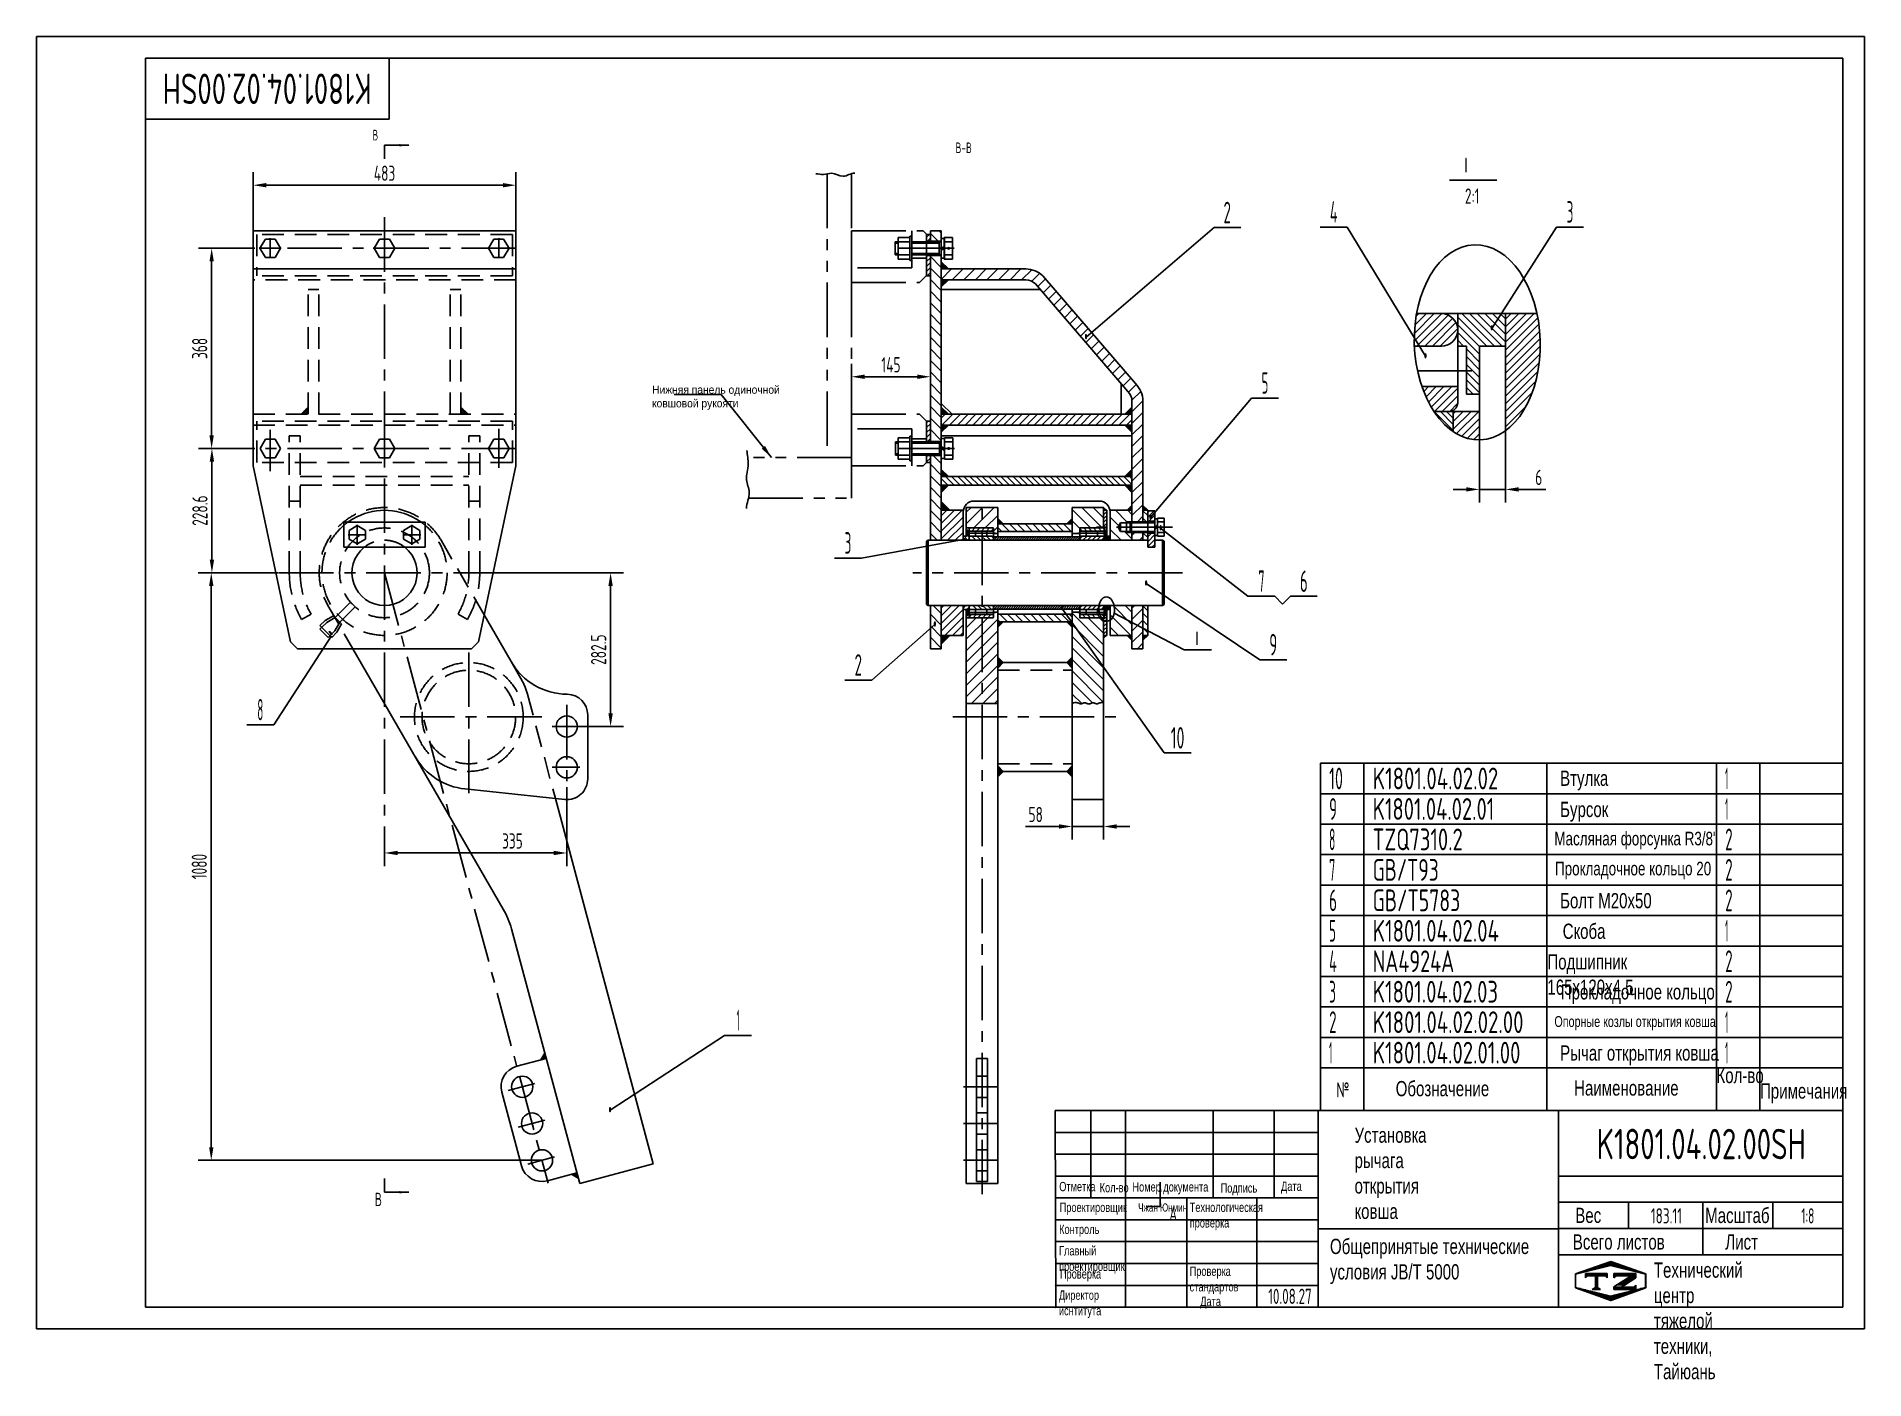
# Model space of a CAD drawing. Header units: millimetres. Extents: x 221 to 3581, y 122 to 2591.
import ezdxf
from ezdxf.enums import TextEntityAlignment as Align

# ---------------------------------------------------------------- set-up
doc = ezdxf.new("R2010")
doc.units = ezdxf.units.MM
doc.header["$LTSCALE"] = 80
for name, pattern in [('F', [0.75, 0.5, -0.25]), ('G', [2, 1.25, -0.25, 0.25, -0.25]), ('K', [2.5, 1.25, -0.25, 0.25, -0.25, 0.25, -0.25])]:
    doc.linetypes.add(name, pattern=pattern)
for name, color, linetype in [('01', 7, 'Continuous'), ('02', 1, 'Continuous'), ('02C', 3, 'Continuous'), ('04', 2, 'F'), ('05', 4, 'G'), ('07', 6, 'K'), ('08', 1, 'Continuous'), ('11', 3, 'Continuous'), ('THICK', 7, 'Continuous')]:
    doc.layers.add(name, color=color, linetype=linetype)
doc.styles.get("Standard").update_dxf_attribs({"font": 'isocp', "width": 0.707, "bigfont": 'intecad.shx'})
doc.dimstyles.new('INTE', dxfattribs={"dimscale": 8, "dimtxt": 3.5, "dimasz": 3, "dimexe": 3, "dimexo": 0, "dimgap": 1, "dimtad": 1, "dimdec": 1, "dimdsep": 46, "dimtxsty": 'Standard', "dimcen": 0, "dimclrd": 1, "dimclre": 1, "dimclrt": 3, "dimadec": 0, "dimazin": 0, "dimtfac": 1, "dimtdec": 1, "dimtmove": 0, "dimatfit": 0, "dimfxl": 1, "dimarcsym": 0})
pattern_1 = [(135, (4.127, 150.918), (-5.656854, -5.656854), [])]
pattern_2 = [(45, (4.127, 150.918), (-7.071068, 7.071068), [])]
pattern_3 = [(45, (4099.8266, 177.5194), (4.490128, -4.490128), [])]
pattern_4 = [(135, (18.876, 177.5194), (-4.490128, -4.490128), [])]
pattern_5 = [(45, (-104.124, 162.1194), (-4.490128, 4.490128), [])]
pattern_6 = [(45, (397.273, 508.828), (-7.071068, 7.071068), [])]

msp = doc.modelspace()

# ---------------------------------------------------------------- texts
at = {"attachment_point": 1}
for s, insert, char_height in [('{\\C3;I}', (2845.78, 2368.41), 28), ('{\\fArial|b0|i0|c204|p34;\\W0.9;\\C3;Нижняя панель одиночной\\Pковшовой рукояти}', (1352.57, 1949.19), 15), ('{\\fArial|b0|i0|c204|p34;\\C3;Втулка}', (3021.64, 1241.38), 28), ('{\\fArial|b0|i0|c204|p34;\\C3;Бурсок}', (3021.64, 1184.02), 28), ('\\A1;{\\fArial|b0|i0|c204|p34;\\C3;Масляная форсунка \\fArial|b0|i0|c0|p34;R3/8"}', (3011.1, 1129), 25), ('{\\fArial|b0|i0|c204|p34;\\C3;Прокладочное кольцо 20}', (3012.27, 1073.85), 25), ('{\\fArial|b0|i0|c204|p34;\\C3;Болт М20х50}', (3021.68, 1016.29), 28), ('{\\fArial|b0|i0|c204|p34;\\C3;Скоба}', (3026.36, 960.1), 28), ('{\\fArial|b0|i0|c204|p34;\\C3;Прокладочное кольцо}', (3022.85, 848.7), 28), ('{\\fArial|b0|i0|c204|p34;\\C3;Опорные козлы открытия ковша}', (3011.14, 790.17), 20), ('{\\fArial|b0|i0|c204|p34;\\C3;Рычаг открытия ковша}', (3021.68, 736.32), 28), ('{\\fArial|b0|i0|c204|p34;Кол-во}', (3309.06, 694.91), 28), ('{\\Fisocp,intecad|c204;№}', (2610.42, 668.42), 28), ('{\\fArial|b0|i0|c204|p34;Наименование}', (3047.46, 671.93), 28), ('{\\fArial|b0|i0|c204|p34;Примечания}', (3389.06, 666.43), 28), ('{\\fArial|b0|i0|c204|p34;\\C3;Чжан Юнмин}', (2245.98, 445.7), 15), ('{\\fArial|b0|i0|c204|p34;Общепринятые технические\\Pусловия \\fArial|b0|i0|c0|p34;JB/T 5000}', (2598.59, 380.66), 28), ('{\\fArial|b0|i0|c204|p34;Всего листов}', (3045.03, 388.93), 28), ('{\\fArial|b0|i0|c204|p34;Лист}', (3325.29, 388.93), 28)]:
    msp.add_mtext(s, dxfattribs=dict(at, insert=insert, char_height=char_height))
at = {"char_height": 28, "attachment_point": 1}
for s, insert, width in [('{\\fArial|b0|i0|c204|p34;\\C3;Подшипник 165х120х4.5}', (2998.24, 903.9), 2.3433), ('{\\fArial|b0|i0|c204|p34;Обозначение}', (2719.39, 670.76), 1.1717), ('{\\fArial|b0|i0|c204|p34;\\C3;Установка рычага\\Pоткрытия ковша}', (2643.75, 585.3), 0.9219)]:
    msp.add_mtext(s, dxfattribs=dict(at, insert=insert, width=width))
at = {"layer": '01', "attachment_point": 1}
for s, insert, char_height in [('{\\fArial|b0|i0|c204|p34;Отметка}', (2101, 485.3), 17.1365), ('{\\fArial|b0|i0|c204|p34;Кол-во}', (2175.31, 483.33), 17.1365), ('{\\fArial|b0|i0|c204|p34;Номер документа}', (2235.51, 484.65), 17.1365), ('{\\fArial|b0|i0|c204|p34;Подпись}', (2397.6, 482.67), 17.1365), ('{\\fArial|b0|i0|c204|p34;Дата}', (2508.75, 485.96), 17.1365), ('{\\fArial|b0|i0|c204|p34;Проектировщик}', (2101.75, 447.02), 17.1365), ('{\\fArial|b0|i0|c204|p34;Технологическая\\Pпроверка}', (2340.8, 447.15), 17.1365), ('{\\fArial|b0|i0|c204|p34;Вес}', (3049.54, 437.81), 27.9896), ('{\\fArial|b0|i0|c204|p34;Контроль}', (2100.77, 406.66), 17.1365), ('{\\fArial|b0|i0|c204|p34;Главный\\Pпроектировщик}', (2100.62, 367.22), 17.1365), ('{\\fArial|b0|i0|c204|p34;Проверка}', (2102.29, 324.6), 17.1365), ('{\\fArial|b0|i0|c204|p34;Проверка\\Pстандартов}', (2340.64, 329.69), 17.1365), ('{\\fArial|b0|i0|c204|p34;Директор\\Pиснтитута}', (2100.35, 285.66), 17.1365), ('{\\fArial|b0|i0|c204|p34;Дата}', (2360.11, 274.21), 17.1365)]:
    msp.add_mtext(s, dxfattribs=dict(at, insert=insert, char_height=char_height))
at = {"layer": '01', "insert": (3193.99, 337.14), "char_height": 27.9896, "width": 1.3153, "attachment_point": 1}
msp.add_mtext('{\\fArial|b0|i0|c204|p34;Технический центр\\Pтяжелой техники, Тайюань}', dxfattribs=at)
at = {"layer": '02', "width": 0.605172}
for p, p2 in [((2893.74, 2050.3), (2898.54, 2050.3)), ((2147.78, 2034.32), (2152.58, 2034.32)), ((2771.78, 1999.02), (2776.58, 1999.02)), ((2266.13, 1703.03), (2270.93, 1703.03)), ((2284.88, 1683.05), (2289.68, 1683.05)), ((2258.18, 1581.49), (2262.98, 1581.49)), ((1869.95, 1506.03), (1874.75, 1506.03)), ((2103.56, 1535.99), (2108.36, 1535.99)), ((1272.78, 613.13), (1277.58, 613.13))]:
    msp.add_text('●', height=8, dxfattribs=at).set_placement(p, p2, align=Align.FIT)
msp.add_text('●', height=8, rotation=45, dxfattribs=at).set_placement((763.31, 1489.35), (766.7, 1492.75), align=Align.FIT)
at = {"layer": '05', "insert": (3288.3, 437.68), "char_height": 28.0008, "attachment_point": 1}
msp.add_mtext('{\\fArial|b0|i0|c204|p34;\\C0;Масштаб}', dxfattribs=at)
at = {"layer": '11', "width": 0.696239}
msp.add_text('K1801.04.02.00SH', height=56, rotation=180, dxfattribs=at).set_placement((837.18, 2522.91), (452.94, 2522.91), align=Align.FIT)
at = {"layer": '11', "width": 0.707}
for s, height, p in [('B', 19.6, (838.51, 2393.95)), ('B-B', 19.6, (1910.53, 2370.69)), ('B', 24.5, (842.78, 433.42)), ('A', 24.5, (2303.38, 406.77))]:
    msp.add_text(s, height=height, dxfattribs=at).set_placement(p, align=Align.BOTTOM_LEFT)
at = {"layer": '11'}
for s, height, width, p, p2 in [('2', 39.6, 0.562593, (2402.93, 2247.63), (2416.53, 2247.63)), ('4', 39.6, 0.543846, (2598.54, 2248.76), (2612.54, 2248.76)), ('3', 39.6, 0.527686, (3033.73, 2248.76), (3046.08, 2248.76)), ('5', 39.6, 0.527686, (2472.98, 1934.3), (2485.34, 1934.3)), ('3', 39.6, 0.527686, (1706.4, 1640.14), (1718.76, 1640.14)), ('7', 39.6, 0.514182, (2467.06, 1569.82), (2478.26, 1569.82)), ('6', 39.6, 0.600695, (2543.42, 1569.82), (2557.68, 1569.82)), ('9', 39.6, 0.579528, (2487.17, 1453.3), (2501.44, 1453.3)), ('2', 39.6, 0.562593, (1724.74, 1415.92), (1738.33, 1415.92)), ('8', 39.6, 0.514182, (626.76, 1333.73), (637.96, 1333.73)), ('10', 39.598, 0.606076, (2305.9, 1281.92), (2331.12, 1281.92)), ('10', 40, 0.606076, (2597.06, 1206.91), (2622.54, 1206.91)), ('K1801.04.02.02', 40, 0.694246, (2677.06, 1206.91), (2907.97, 1206.91)), ('1', 40, 0.404, (3325.06, 1206.91), (3330.72, 1206.91)), ('9', 40, 0.579528, (2597.06, 1150.91), (2611.47, 1150.91)), ('K1801.04.02.01', 40, 0.693834, (2677.06, 1150.91), (2900.61, 1150.91)), ('1', 40, 0.404, (3325.06, 1150.91), (3330.72, 1150.91)), ('8', 40, 0.514182, (2597.06, 1094.91), (2608.37, 1094.91)), ('TZQ7310.2', 40, 0.689355, (2677.06, 1094.91), (2842.78, 1094.91)), ('2', 40, 0.562593, (3325.06, 1094.91), (3338.79, 1094.91)), ('7', 40, 0.514182, (2597.06, 1038.91), (2608.37, 1038.91)), ('GB/T93', 40, 0.691199, (2677.06, 1038.91), (2798.57, 1038.91)), ('2', 40, 0.562593, (3325.06, 1038.91), (3338.79, 1038.91)), ('6', 40, 0.600695, (2597.06, 982.91), (2611.47, 982.91)), ('GB/T5783', 40, 0.695009, (2677.06, 982.91), (2838.06, 982.91)), ('2', 40, 0.562593, (3325.06, 982.91), (3338.79, 982.91)), ('5', 40, 0.527686, (2597.06, 926.91), (2609.54, 926.91)), ('K1801.04.02.04', 40, 0.694307, (2677.06, 926.91), (2909.1, 926.91)), ('1', 40, 0.404, (3325.06, 926.91), (3330.72, 926.91)), ('4', 40, 0.543846, (2597.06, 870.91), (2611.2, 870.91)), ('NA4924A', 40, 0.687554, (2677.06, 870.91), (2827.04, 870.91)), ('2', 40, 0.562593, (3325.06, 870.91), (3338.79, 870.91)), ('3', 40, 0.527686, (2597.06, 814.91), (2609.54, 814.91)), ('K1801.04.02.03', 40, 0.694217, (2677.06, 814.91), (2907.44, 814.91)), ('2', 40, 0.562593, (3325.06, 814.91), (3338.79, 814.91)), ('1', 39.6, 0.404, (1507.87, 762.62), (1513.47, 762.62)), ('2', 40, 0.562593, (2597.06, 758.91), (2610.79, 758.91)), ('K1801.04.02.02.00', 40, 0.696348, (2677.06, 758.91), (2954.37, 758.91)), ('1', 40, 0.404, (3325.06, 758.91), (3330.72, 758.91)), ('1', 40, 0.404, (2597.06, 702.91), (2602.72, 702.91)), ('K1801.04.02.01.00', 40, 0.69613, (2677.06, 702.91), (2948.71, 702.91)), ('1', 40, 0.404, (3325.06, 702.91), (3330.72, 702.91)), ('K1801.04.02.00SH', 56, 0.696239, (3088.94, 526.91), (3473.18, 526.91)), ('183.11', 28, 0.67223, (3188.36, 408.91), (3245.77, 408.91)), ('1:8', 28, 0.628444, (3465.18, 408.91), (3488.94, 408.91)), ('10.08.27', 28, 0.642055, (2485.06, 260.91), (2565.06, 260.91))]:
    msp.add_text(s, height=height, dxfattribs=dict(at, width=width)).set_placement(p, p2, align=Align.FIT)
at = {"layer": '11', "color": 3, "linetype": 'Continuous', "width": 0.707}
for s, p in [('2:1', (2846.67, 2283.67)), ('Ⅰ', (2343.34, 1469.48))]:
    msp.add_text(s, height=28, dxfattribs=at).set_placement(p)

# ---------------------------------------------------------------- blocks, each defined once
blk = doc.blocks.new('*D14')
at = {"layer": '08', "color": 1, "lineweight": -2}
for p, q in [((1016.2, 1605), (1300.2, 1605)), ((1276.2, 1581), (1276.2, 1346.5)), ((1219.9, 1322.5), (1300.2, 1322.5))]:
    blk.add_line(p, q, dxfattribs=at)
at = {"layer": '08', "color": 1}
for points in [[(1272.2, 1581), (1280.2, 1581), (1276.2, 1605)], [(1272.2, 1346.5), (1280.2, 1346.5), (1276.2, 1322.5)]]:
    blk.add_solid(points, dxfattribs=at)
at = {"layer": 'DEFPOINTS', "color": 0}
for p in [(1016.2, 1605), (1219.9, 1322.5), (1276.2, 1322.5)]:
    blk.add_point(p, dxfattribs=at)
at = {"layer": '08', "color": 3, "insert": (1254.2, 1463.7), "char_height": 28, "attachment_point": 5, "rotation": 90}
blk.add_mtext('282.5', dxfattribs=at)
blk = doc.blocks.new('*D15')
at = {"layer": '08', "color": 1, "lineweight": -2}
for p, q in [((665.5, 1605), (518.2, 1605)), ((542.2, 1581), (542.2, 549)), ((1150.1, 525), (518.2, 525))]:
    blk.add_line(p, q, dxfattribs=at)
at = {"layer": '08', "color": 1}
for points in [[(538.2, 1581), (546.2, 1581), (542.2, 1605)], [(538.2, 549), (546.2, 549), (542.2, 525)]]:
    blk.add_solid(points, dxfattribs=at)
at = {"layer": 'DEFPOINTS', "color": 0}
for p in [(665.5, 1605), (542.2, 525), (1150.1, 525)]:
    blk.add_point(p, dxfattribs=at)
at = {"layer": '08', "color": 3, "insert": (520.2, 1065), "char_height": 28, "attachment_point": 5, "rotation": 90}
blk.add_mtext('1080', dxfattribs=at)
blk = doc.blocks.new('*D16')
at = {"layer": '08', "color": 1, "lineweight": -2}
for p, q in [((1195.7, 1211), (1195.7, 1066)), ((860.7, 1124.5), (860.7, 1066)), ((884.7, 1090), (1171.7, 1090))]:
    blk.add_line(p, q, dxfattribs=at)
at = {"layer": '08', "color": 1}
for points in [[(884.7, 1094), (884.7, 1086), (860.7, 1090)], [(1171.7, 1094), (1171.7, 1086), (1195.7, 1090)]]:
    blk.add_solid(points, dxfattribs=at)
at = {"layer": 'DEFPOINTS', "color": 0}
for p in [(1195.7, 1211), (860.7, 1124.5), (1195.7, 1090)]:
    blk.add_point(p, dxfattribs=at)
at = {"layer": '08', "color": 3, "insert": (1095.8, 1112), "char_height": 28, "attachment_point": 5}
blk.add_mtext('335', dxfattribs=at)
blk = doc.blocks.new('*D17')
at = {"layer": '08', "color": 1, "lineweight": -2}
for p, q in [((619.2, 2233.6), (619.2, 2341.6)), ((1102.2, 2233.6), (1102.2, 2341.6)), ((1078.2, 2317.6), (643.2, 2317.6))]:
    blk.add_line(p, q, dxfattribs=at)
at = {"layer": '08', "color": 1}
for points in [[(643.2, 2321.6), (643.2, 2313.6), (619.2, 2317.6)], [(1078.2, 2321.6), (1078.2, 2313.6), (1102.2, 2317.6)]]:
    blk.add_solid(points, dxfattribs=at)
at = {"layer": 'DEFPOINTS', "color": 0}
for p in [(619.2, 2317.6), (619.2, 2233.6), (1102.2, 2233.6)]:
    blk.add_point(p, dxfattribs=at)
at = {"layer": '08', "color": 3, "insert": (860.7, 2339.6), "char_height": 28, "attachment_point": 5}
blk.add_mtext('483', dxfattribs=at)
blk = doc.blocks.new('inte_dim_blk')
at = {"layer": '08', "color": 1}
blk.add_line((0, 0), (-3, 0), dxfattribs=at)
blk = doc.blocks.new('*U6')
at = {"layer": '01'}
for p, q in [((0, 18.9), (-17, 9)), ((-17, 9), (-17, 0)), ((-17, -9), (-17, 0)), ((17, 9), (0, 18.9)), ((17, 0), (17, 9)), ((17, 0), (17, -9)), ((0, -18.9), (-17, -9)), ((17, -9), (0, -18.9))]:
    blk.add_line(p, q, dxfattribs=at)
at = {"layer": '05'}
for p, q in [((-18.9, 0), (18.3, 0)), ((0, -20.7), (0, 20.3))]:
    blk.add_line(p, q, dxfattribs=at)
blk = doc.blocks.new('*D18')
at = {"layer": '08', "color": 1, "lineweight": -2}
for p, q in [((619.2, 1833.6), (519.4, 1833.6)), ((543.4, 1629), (543.4, 1809.6)), ((661.6, 1605), (519.4, 1605))]:
    blk.add_line(p, q, dxfattribs=at)
at = {"layer": '08', "color": 1}
for points in [[(539.4, 1809.6), (547.4, 1809.6), (543.4, 1833.6)], [(539.4, 1629), (547.4, 1629), (543.4, 1605)]]:
    blk.add_solid(points, dxfattribs=at)
at = {"layer": 'DEFPOINTS', "color": 0}
for p in [(543.4, 1833.6), (619.2, 1833.6), (661.6, 1605)]:
    blk.add_point(p, dxfattribs=at)
at = {"layer": '08', "color": 3, "insert": (521.4, 1719.3), "char_height": 28, "attachment_point": 5, "rotation": 90}
blk.add_mtext('228.6', dxfattribs=at)
blk = doc.blocks.new('*D19')
at = {"layer": '08', "color": 1, "lineweight": -2}
for p, q in [((619.2, 2201.6), (518.9, 2201.6)), ((542.9, 2177.6), (542.9, 1857.6)), ((619.2, 1833.6), (518.9, 1833.6))]:
    blk.add_line(p, q, dxfattribs=at)
at = {"layer": '08', "color": 1}
for points in [[(538.9, 2177.6), (546.9, 2177.6), (542.9, 2201.6)], [(538.9, 1857.6), (546.9, 1857.6), (542.9, 1833.6)]]:
    blk.add_solid(points, dxfattribs=at)
at = {"layer": 'DEFPOINTS', "color": 0}
for p in [(619.2, 2201.6), (542.9, 1833.6), (619.2, 1833.6)]:
    blk.add_point(p, dxfattribs=at)
at = {"layer": '08', "color": 3, "insert": (520.9, 2017.6), "char_height": 28, "attachment_point": 5, "rotation": 90}
blk.add_mtext('368', dxfattribs=at)
blk = doc.blocks.new('*U7')
at = {"layer": '01'}
for p, q in [((0, 16.8), (-15, 8.1)), ((-15, 8.1), (-15, 0)), ((-15, -8.1), (-15, 0)), ((15, 8.1), (0, 16.8)), ((15, 0), (15, 8.1)), ((15, 0), (15, -8.1)), ((0, -16.8), (-15, -8.1)), ((15, -8.1), (0, -16.8))]:
    blk.add_line(p, q, dxfattribs=at)
at = {"layer": '05'}
for p, q in [((-16.9, 0), (16.3, 0)), ((0, -18.6), (0, 18.2))]:
    blk.add_line(p, q, dxfattribs=at)
blk = doc.blocks.new('*D12')
at = {"layer": '08', "color": 1, "lineweight": -2}
for p, q in [((2124.6, 1188.2), (2124.6, 1114.7)), ((2182.6, 1188.2), (2182.6, 1114.7)), ((2100.6, 1138.7), (2038.8, 1138.7)), ((2182.6, 1138.7), (2124.6, 1138.7)), ((2206.6, 1138.7), (2230.6, 1138.7))]:
    blk.add_line(p, q, dxfattribs=at)
at = {"layer": '08', "color": 1}
for points in [[(2100.6, 1142.7), (2100.6, 1134.7), (2124.6, 1138.7)], [(2206.6, 1142.7), (2206.6, 1134.7), (2182.6, 1138.7)]]:
    blk.add_solid(points, dxfattribs=at)
at = {"layer": 'DEFPOINTS', "color": 0}
for p in [(2124.6, 1188.2), (2182.6, 1188.2), (2124.6, 1138.7)]:
    blk.add_point(p, dxfattribs=at)
at = {"layer": '08', "color": 3, "insert": (2057.7, 1160.7), "char_height": 28, "attachment_point": 5}
blk.add_mtext('58', dxfattribs=at)
blk = doc.blocks.new('ERTET')
at = {"layer": '01', "color": 7, "linetype": 'Continuous'}
for p, q in [((2487.9, 1552.8), (2483.3, 1544.8)), ((2487.9, 1536.8), (2487.9, 1552.8)), ((2537.9, 1552.8), (2487.9, 1552.8)), ((2498.9, 1534.8), (2498.9, 1554.8)), ((2487.9, 1536.8), (2483.3, 1544.8)), ((2537.9, 1536.8), (2487.9, 1536.8))]:
    blk.add_line(p, q, dxfattribs=at)
at = {"layer": '01'}
blk.add_line((2537.9, 1554.8), (2537.9, 1534.8), dxfattribs=at)
at = {"layer": '02', "color": 1, "linetype": 'Continuous'}
for p, q in [((2537.9, 1554.8), (2498.9, 1554.8)), ((2537.9, 1534.8), (2498.9, 1534.8))]:
    blk.add_line(p, q, dxfattribs=at)
at = {"layer": '05'}
blk.add_line((2540.9, 1544.8), (2480.3, 1544.8), dxfattribs=at)
blk = doc.blocks.new('*D13')
at = {"layer": '08', "color": 1, "lineweight": -2}
for p, q in [((1719.1, 1742), (1719.1, 1989.5)), ((1864.1, 1845.6), (1864.1, 1989.5)), ((1743.1, 1965.5), (1840.1, 1965.5))]:
    blk.add_line(p, q, dxfattribs=at)
at = {"layer": '08', "color": 1}
for points in [[(1743.1, 1969.5), (1743.1, 1961.5), (1719.1, 1965.5)], [(1840.1, 1969.5), (1840.1, 1961.5), (1864.1, 1965.5)]]:
    blk.add_solid(points, dxfattribs=at)
at = {"layer": 'DEFPOINTS', "color": 0}
for p in [(1864.1, 1965.5), (1864.1, 1845.6), (1719.1, 1742)]:
    blk.add_point(p, dxfattribs=at)
at = {"layer": '08', "color": 3, "insert": (1791.6, 1987.5), "char_height": 28, "attachment_point": 5}
blk.add_mtext('145', dxfattribs=at)
blk = doc.blocks.new('ERTETR')
at = {"layer": '01'}
for p, q in [((2404.2, 2051.5), (2404.2, 2039.5)), ((2430.2, 2051.5), (2404.2, 2051.5)), ((2488.2, 2051.5), (2434.2, 2051.5)), ((2485.2, 2051.5), (2485.2, 2039.5)), ((2509.2, 2059.2), (2494.2, 2059.2)), ((2494.2, 2059.2), (2494.2, 2039.5)), ((2494.2, 2051.5), (2509.2, 2051.5)), ((2509.2, 2039.5), (2509.2, 2059.2)), ((2404.2, 2027.5), (2404.2, 2039.5)), ((2430.2, 2027.5), (2404.2, 2027.5)), ((2488.2, 2027.5), (2434.2, 2027.5)), ((2485.2, 2027.5), (2485.2, 2039.5)), ((2494.2, 2019.7), (2494.2, 2039.5)), ((2494.2, 2027.5), (2509.2, 2027.5)), ((2509.2, 2019.7), (2494.2, 2019.7)), ((2509.2, 2039.5), (2509.2, 2019.7))]:
    blk.add_line(p, q, dxfattribs=at)
at = {"layer": '02'}
for p, q in [((2404.2, 2049.1), (2408.7, 2049.1)), ((2404.2, 2029.9), (2408.7, 2029.9)), ((2434.2, 2049.1), (2485.2, 2049.1)), ((2434.2, 2029.9), (2485.2, 2029.9))]:
    blk.add_line(p, q, dxfattribs=at)
at = {"layer": '05'}
blk.add_line((2512.3, 2039.5), (2400.7, 2039.5), dxfattribs=at)
blk = doc.blocks.new('*U10')
at = {"layer": '01'}
for p, q in [((-21.5, 0), (-21.5, 19.8)), ((-21.5, 19.8), (0, 19.8)), ((-21.5, 12), (0, 12)), ((0, 19.8), (0, 0)), ((0, -19.8), (0, 0)), ((-21.5, 0), (-21.5, -19.8)), ((-21.5, -12), (0, -12)), ((-21.5, -19.8), (0, -19.8))]:
    blk.add_line(p, q, dxfattribs=at)
at = {"layer": '05'}
blk.add_line((-22.6, 0), (1.1, 0), dxfattribs=at)
blk = doc.blocks.new('*U9')
at = {"layer": '01'}
for p, q in [((-18.3, 6), (-18.3, 0)), ((0, 6), (-18.3, 6)), ((-18.3, 0), (0, 0)), ((0, 0), (-3.5, 6)), ((0, 6), (3.5, 0)), ((0, 6), (18.3, 6)), ((18.3, 0), (0, 0)), ((18.3, 6), (18.3, 0))]:
    blk.add_line(p, q, dxfattribs=at)
at = {"layer": '05'}
blk.add_line((0, 8.1), (0, -2.1), dxfattribs=at)
blk = doc.blocks.new('etyetet')
at = {"layer": '01'}
for p, q in [((2518.2, 1566), (2505.7, 1566)), ((2505.7, 1566), (2505.7, 1549.2)), ((2505.7, 1559.2), (2518.2, 1559.2)), ((2505.7, 1532.4), (2505.7, 1549.2)), ((2518.2, 1549.2), (2518.2, 1566)), ((2518.2, 1549.2), (2518.2, 1532.4)), ((2505.7, 1539.2), (2518.2, 1539.2)), ((2518.2, 1532.4), (2505.7, 1532.4))]:
    blk.add_line(p, q, dxfattribs=at)
at = {"layer": '05'}
blk.add_line((2521.3, 1549.2), (2500.5, 1549.2), dxfattribs=at)
blk = doc.blocks.new('*U8')
at = {"layer": '01'}
for p, q in [((-15.1, 5), (-15.1, 0)), ((0, 5), (-15.1, 5)), ((-15.1, 0), (0, 0)), ((0, 0), (-2.9, 5)), ((0, 5), (2.9, 0)), ((0, 5), (15.1, 5)), ((15.1, 0), (0, 0)), ((15.1, 5), (15.1, 0))]:
    blk.add_line(p, q, dxfattribs=at)
at = {"layer": '05'}
blk.add_line((0, 7.1), (0, -2.1), dxfattribs=at)
blk = doc.blocks.new('*D11')
at = {"layer": '08', "color": 1, "lineweight": -2}
for p, q in [((2873.3, 1849.3), (2873.3, 1734.4)), ((2921.3, 1866.1), (2921.3, 1734.4)), ((2849.3, 1758.4), (2825.3, 1758.4)), ((2873.3, 1758.4), (2921.3, 1758.4)), ((2945.3, 1758.4), (2995.4, 1758.4))]:
    blk.add_line(p, q, dxfattribs=at)
at = {"layer": '08', "color": 1}
for points in [[(2849.3, 1762.4), (2849.3, 1754.4), (2873.3, 1758.4)], [(2945.3, 1762.4), (2945.3, 1754.4), (2921.3, 1758.4)]]:
    blk.add_solid(points, dxfattribs=at)
at = {"layer": 'DEFPOINTS', "color": 0}
for p in [(2873.3, 1849.3), (2921.3, 1866.1), (2921.3, 1758.4)]:
    blk.add_point(p, dxfattribs=at)
at = {"layer": '08', "color": 3, "insert": (2982.4, 1780.4), "char_height": 28, "attachment_point": 5}
blk.add_mtext('6', dxfattribs=at)
blk = doc.blocks.new('*U32', base_point=(251.96, 168.31))
at = {"layer": '01'}
for p, q in [((251.96, 168.31), (251.96, 182.31)), ((195.96, 168.31), (251.96, 168.31))]:
    blk.add_line(p, q, dxfattribs=at)
blk = doc.blocks.new('*U33')
at = {"layer": '04'}
blk.add_blockref('*U32', (0, 0), dxfattribs=at)
blk = doc.blocks.new('*U34')
at = {"layer": '01'}
for points in [[(415, 292), (25, 292)], [(25, 292), (25, 5)], [(415, 5), (415, 292)], [(25, 5), (415, 5)]]:
    blk.add_lwpolyline(points, dxfattribs=at)
at = {"layer": '02'}
for points in [[(420, 297), (0, 297)], [(0, 297), (0, 0)], [(420, 0), (420, 297)], [(0, 0), (420, 0)]]:
    blk.add_lwpolyline(points, dxfattribs=at)
blk = doc.blocks.new('*U37')
at = {"layer": '01'}
for p, q in [((0, -56), (0, 0)), ((960, -56), (960, 0))]:
    blk.add_line(p, q, dxfattribs=at)
at = {"layer": '02'}
for p, q in [((0, 0), (80, 0)), ((80, -56), (80, 0)), ((80, 0), (416, 0)), ((416, -56), (416, 0)), ((416, 0), (728, 0)), ((728, -56), (728, 0)), ((728, 0), (808, 0)), ((808, -56), (808, 0)), ((808, 0), (960, 0))]:
    blk.add_line(p, q, dxfattribs=at)
blk = doc.blocks.new('*U38')
at = {"layer": '01'}
for p, q in [((0, -56), (0, 0)), ((960, -56), (960, 0))]:
    blk.add_line(p, q, dxfattribs=at)
at = {"layer": '02'}
for p, q in [((0, 0), (80, 0)), ((80, -56), (80, 0)), ((80, 0), (416, 0)), ((416, -56), (416, 0)), ((416, 0), (728, 0)), ((728, -56), (728, 0)), ((728, 0), (808, 0)), ((808, -56), (808, 0)), ((808, 0), (960, 0))]:
    blk.add_line(p, q, dxfattribs=at)
blk = doc.blocks.new('*U39')
at = {"layer": '01'}
for p, q in [((0, -56), (0, 0)), ((960, -56), (960, 0))]:
    blk.add_line(p, q, dxfattribs=at)
at = {"layer": '02'}
for p, q in [((0, 0), (80, 0)), ((80, -56), (80, 0)), ((80, 0), (416, 0)), ((416, -56), (416, 0)), ((416, 0), (728, 0)), ((728, -56), (728, 0)), ((728, 0), (808, 0)), ((808, -56), (808, 0)), ((808, 0), (960, 0))]:
    blk.add_line(p, q, dxfattribs=at)
blk = doc.blocks.new('*U40')
at = {"layer": '01'}
for p, q in [((0, -56), (0, 0)), ((960, -56), (960, 0))]:
    blk.add_line(p, q, dxfattribs=at)
at = {"layer": '02'}
for p, q in [((0, 0), (80, 0)), ((80, -56), (80, 0)), ((80, 0), (416, 0)), ((416, -56), (416, 0)), ((416, 0), (728, 0)), ((728, -56), (728, 0)), ((728, 0), (808, 0)), ((808, -56), (808, 0)), ((808, 0), (960, 0))]:
    blk.add_line(p, q, dxfattribs=at)
blk = doc.blocks.new('*U41')
at = {"layer": '01'}
for p, q in [((0, -56), (0, 0)), ((960, -56), (960, 0))]:
    blk.add_line(p, q, dxfattribs=at)
at = {"layer": '02'}
for p, q in [((0, 0), (80, 0)), ((80, -56), (80, 0)), ((80, 0), (416, 0)), ((416, -56), (416, 0)), ((416, 0), (728, 0)), ((728, -56), (728, 0)), ((728, 0), (808, 0)), ((808, -56), (808, 0)), ((808, 0), (960, 0))]:
    blk.add_line(p, q, dxfattribs=at)
blk = doc.blocks.new('*U42')
at = {"layer": '01'}
for p, q in [((0, -56), (0, 0)), ((960, -56), (960, 0))]:
    blk.add_line(p, q, dxfattribs=at)
at = {"layer": '02'}
for p, q in [((0, 0), (80, 0)), ((80, -56), (80, 0)), ((80, 0), (416, 0)), ((416, -56), (416, 0)), ((416, 0), (728, 0)), ((728, -56), (728, 0)), ((728, 0), (808, 0)), ((808, -56), (808, 0)), ((808, 0), (960, 0))]:
    blk.add_line(p, q, dxfattribs=at)
blk = doc.blocks.new('*U43')
at = {"layer": '01'}
for p, q in [((0, -56), (0, 0)), ((960, -56), (960, 0))]:
    blk.add_line(p, q, dxfattribs=at)
at = {"layer": '02'}
for p, q in [((0, 0), (80, 0)), ((80, -56), (80, 0)), ((80, 0), (416, 0)), ((416, -56), (416, 0)), ((416, 0), (728, 0)), ((728, -56), (728, 0)), ((728, 0), (808, 0)), ((808, -56), (808, 0)), ((808, 0), (960, 0))]:
    blk.add_line(p, q, dxfattribs=at)
blk = doc.blocks.new('*U44')
at = {"layer": '01'}
for p, q in [((0, -56), (0, 0)), ((960, -56), (960, 0))]:
    blk.add_line(p, q, dxfattribs=at)
at = {"layer": '02'}
for p, q in [((0, 0), (80, 0)), ((80, -56), (80, 0)), ((80, 0), (416, 0)), ((416, -56), (416, 0)), ((416, 0), (728, 0)), ((728, -56), (728, 0)), ((728, 0), (808, 0)), ((808, -56), (808, 0)), ((808, 0), (960, 0))]:
    blk.add_line(p, q, dxfattribs=at)
blk = doc.blocks.new('*U45')
at = {"layer": '01'}
for p, q in [((0, -56), (0, 0)), ((960, -56), (960, 0))]:
    blk.add_line(p, q, dxfattribs=at)
at = {"layer": '02'}
for p, q in [((0, 0), (80, 0)), ((80, -56), (80, 0)), ((80, 0), (416, 0)), ((416, -56), (416, 0)), ((416, 0), (728, 0)), ((728, -56), (728, 0)), ((728, 0), (808, 0)), ((808, -56), (808, 0)), ((808, 0), (960, 0))]:
    blk.add_line(p, q, dxfattribs=at)
blk = doc.blocks.new('*U46')
at = {"layer": '01'}
for p, q in [((0, -56), (0, 0)), ((0, 0), (80, 0)), ((80, 0), (416, 0)), ((416, 0), (728, 0)), ((728, 0), (808, 0)), ((808, 0), (960, 0)), ((960, -56), (960, 0))]:
    blk.add_line(p, q, dxfattribs=at)
at = {"layer": '02'}
for p, q in [((80, -56), (80, 0)), ((416, -56), (416, 0)), ((728, -56), (728, 0)), ((808, -56), (808, 0))]:
    blk.add_line(p, q, dxfattribs=at)
blk = doc.blocks.new('*X50')
at = {"color": 0}
for p, q in [((127.06, 7.8), (132.06, 7.8)), ((127.06, 7.5), (132.06, 7.5)), ((127.06, 7.2), (127.32, 7.2)), ((127.84, 5.4), (129.64, 5.4)), ((128.3, 5.7), (130.1, 5.7)), ((128.77, 6), (130.57, 6)), ((129.23, 6.3), (131.04, 6.3)), ((129.7, 6.6), (131.51, 6.6)), ((130.16, 6.9), (131.98, 6.9)), ((130.62, 7.2), (132.06, 7.2))]:
    blk.add_line(p, q, dxfattribs=at)
blk = doc.blocks.new('*X51')
at = {"color": 0}
for p, q in [((127.06, 4.8), (132.06, 4.8)), ((127.06, 4.5), (132.06, 4.5)), ((131.84, 5.1), (132.06, 5.1))]:
    blk.add_line(p, q, dxfattribs=at)
blk = doc.blocks.new('*X49')
at = {"color": 0}
for p, q in [((122.34, 4.5), (123.72, 4.5)), ((122.82, 4.8), (123.24, 4.8))]:
    blk.add_line(p, q, dxfattribs=at)
blk = doc.blocks.new('*X48')
at = {"color": 0}
for p, q in [((120.53, 7.8), (125.53, 7.8)), ((120.53, 7.5), (125.53, 7.5)), ((120.53, 7.2), (120.79, 7.2)), ((125.27, 7.2), (125.53, 7.2))]:
    blk.add_line(p, q, dxfattribs=at)
blk = doc.blocks.new('*X47')
at = {"color": 0}
for p, q in [((119.8, 8.4), (120.72, 8.4)), ((120.66, 8.7), (121.92, 8.7)), ((121.52, 9), (123.12, 9)), ((122.38, 9.3), (124.32, 9.3)), ((123.24, 9.6), (125.52, 9.6)), ((124.1, 9.9), (128.52, 9.9)), ((124.97, 10.2), (127.67, 10.2)), ((125.83, 10.5), (126.82, 10.5)), ((127.02, 9.6), (129.37, 9.6)), ((128.22, 9.3), (130.22, 9.3)), ((129.42, 9), (131.07, 9)), ((130.62, 8.7), (131.92, 8.7)), ((131.82, 8.4), (132.77, 8.4)), ((118.22, 7.8), (118.32, 7.8)), ((118.22, 7.5), (118.27, 7.5)), ((118.22, 7.2), (118.27, 7.2)), ((118.22, 6.9), (118.27, 6.9)), ((118.22, 6.6), (118.27, 6.6)), ((118.22, 6.3), (118.27, 6.3)), ((118.22, 6), (118.27, 6)), ((118.22, 5.7), (118.27, 5.7)), ((118.22, 5.4), (118.27, 5.4)), ((118.22, 5.1), (118.27, 5.1)), ((118.22, 4.8), (118.27, 4.8)), ((118.79, 4.5), (119.42, 4.5)), ((118.94, 8.1), (119.52, 8.1)), ((119.61, 4.2), (120.62, 4.2)), ((131.92, 4.2), (132.95, 4.2)), ((133.02, 8.1), (133.62, 8.1)), ((133.12, 4.5), (133.76, 4.5)), ((134.22, 7.8), (134.32, 7.8)), ((134.27, 7.5), (134.32, 7.5)), ((134.27, 7.2), (134.32, 7.2)), ((134.27, 6.9), (134.32, 6.9)), ((134.27, 6.6), (134.32, 6.6)), ((134.27, 6.3), (134.32, 6.3)), ((134.27, 6), (134.32, 6)), ((134.27, 5.7), (134.32, 5.7)), ((134.27, 5.4), (134.32, 5.4)), ((134.27, 5.1), (134.32, 5.1)), ((134.27, 4.8), (134.32, 4.8)), ((120.43, 3.9), (121.82, 3.9)), ((121.26, 3.6), (123.02, 3.6)), ((122.08, 3.3), (124.22, 3.3)), ((122.91, 3), (125.42, 3)), ((123.73, 2.7), (128.89, 2.7)), ((124.55, 2.4), (128.07, 2.4)), ((125.38, 2.1), (127.26, 2.1)), ((126.2, 1.8), (126.45, 1.8)), ((127.12, 3), (129.7, 3)), ((128.32, 3.3), (130.51, 3.3)), ((129.52, 3.6), (131.32, 3.6)), ((130.72, 3.9), (132.14, 3.9))]:
    blk.add_line(p, q, dxfattribs=at)

# ---------------------------------------------------------------- dimensions: what is measured, and where the dimension line sits
at = {"layer": '08'}
dim = msp.add_linear_dim(base=(619.18, 2317.63), p1=(1102.18, 2233.59), p2=(619.18, 2233.59), dimstyle='INTE', override={"dimblk2": 'inte_dim_blk'}, dxfattribs=at)
dim.commit()
dim.dimension.update_dxf_attribs({"geometry": '*D17', "text_midpoint": (860.68, 2339.63)})
for base, p1, p2, picture, middle in [((542.93, 1833.59), (619.18, 2201.59), (619.18, 1833.59), '*D19', (520.93, 2017.59)), ((543.44, 1833.59), (661.55, 1604.99), (619.18, 1833.59), '*D18', (521.44, 1719.29)), ((542.2, 524.99), (665.55, 1604.99), (1150.06, 524.99), '*D15', (520.2, 1064.99)), ((1276.22, 1322.49), (1016.18, 1604.99), (1219.88, 1322.49), '*D14', (1254.22, 1463.74))]:
    dim = msp.add_linear_dim(base=base, p1=p1, p2=p2, angle=90, dimstyle='INTE', dxfattribs=at)
    dim.commit()
    dim.dimension.update_dxf_attribs({"geometry": picture, "text_midpoint": middle})
for base, p1, p2, picture, middle in [((1864.1, 1965.53), (1719.1, 1741.99), (1864.1, 1845.59), '*D13', (1791.6, 1987.53)), ((2124.6, 1138.7), (2182.6, 1188.21), (2124.6, 1188.21), '*D12', (2057.71, 1160.7))]:
    dim = msp.add_linear_dim(base=base, p1=p1, p2=p2, dimstyle='INTE', dxfattribs=at)
    dim.commit()
    dim.dimension.update_dxf_attribs({"geometry": picture, "text_midpoint": middle})
dim = msp.add_linear_dim(base=(2921.34, 1758.45), p1=(2873.34, 1849.3), p2=(2921.34, 1866.13), text='6', dimstyle='INTE', override={"dimblk2": 'inte_dim_blk'}, dxfattribs=at)
dim.commit()
dim.dimension.update_dxf_attribs({"geometry": '*D11', "text_midpoint": (2982.38, 1780.45)})
dim = msp.add_linear_dim(base=(1195.68, 1090), p1=(860.68, 1124.48), p2=(1195.68, 1210.95), dimstyle='INTE', dxfattribs=at)
dim.commit()
dim.dimension.update_dxf_attribs({"geometry": '*D16', "text_midpoint": (1095.84, 1090), "dimtype": 160})

# ---------------------------------------------------------------- hatches: boundary and pattern name
for points in [[(1884.1, 1794.99), (1897.1, 1781.99), (1884.1, 1781.99)], [(2234.6, 1781.99), (2234.6, 1794.99), (2221.6, 1781.99)], [(1884.1, 1752.99), (1897.1, 1765.99), (1884.1, 1765.99)], [(2234.6, 1752.99), (2221.6, 1765.99), (2234.6, 1765.99)], [(2182.6, 1724.99), (2182.6, 1719.99), (2187.6, 1719.99)], [(2187.6, 1489.99), (2182.6, 1489.99), (2182.6, 1484.99)], [(1155.24, 722.04), (1148.17, 709.8), (1157.83, 712.38)], [(1214.25, 501.82), (1204.59, 499.23), (1216.83, 492.16)]]:
    msp.add_hatch(color=256).paths.add_polyline_path(points)
at = {"layer": '01'}
for points in [[(1988.1, 1704.99), (1988.1, 1694.99), (1998.1, 1694.99)], [(2124.6, 1704.99), (2124.6, 1694.99), (2114.6, 1694.99)], [(1988.1, 1504.99), (1988.1, 1514.99), (1998.1, 1514.99)], [(2124.6, 1504.99), (2124.6, 1514.99), (2114.6, 1514.99)]]:
    msp.add_hatch(color=256, dxfattribs=at).paths.add_polyline_path(points)
h = msp.add_hatch(color=256, dxfattribs=at)
h.paths.add_polyline_path([(1998.1, 1439.99), (1988.1, 1429.99), (1988.1, 1439.99)])
h.paths.add_polyline_path([(1988.1, 1439.99), (1988.1, 1449.99), (1998.1, 1439.99)])
h = msp.add_hatch(color=256, dxfattribs=at)
h.paths.add_polyline_path([(2114.6, 1439.99), (2124.6, 1429.99), (2124.6, 1439.99)])
h.paths.add_polyline_path([(2124.6, 1439.99), (2124.6, 1449.99), (2114.6, 1439.99)])
h = msp.add_hatch(color=256, dxfattribs=at)
h.paths.add_polyline_path([(1998.1, 1239.99), (1988.1, 1249.99), (1988.1, 1239.99)])
h.paths.add_polyline_path([(1988.1, 1239.99), (1988.1, 1229.99), (1998.1, 1239.99)])
h = msp.add_hatch(color=256, dxfattribs=at)
h.paths.add_polyline_path([(2114.6, 1239.99), (2124.6, 1249.99), (2124.6, 1239.99)])
h.paths.add_polyline_path([(2124.6, 1239.99), (2124.6, 1229.99), (2114.6, 1239.99)])
at = {"layer": '02', "linetype": 'Continuous'}
h = msp.add_hatch(dxfattribs=at)
h.set_pattern_fill('ANSI31', color=1, scale=2, style=0)
h.set_pattern_definition(pattern_5)
h.paths.add_polyline_path([(1864.1, 2227.19), (1857.1, 2227.19), (1857.1, 2214.59), (1864.1, 2214.59)])
h.paths.add_polyline_path([(1864.1, 2188.59), (1857.1, 2188.59), (1857.1, 2151.19), (1864.1, 2151.19)])
at = {"layer": '02'}
h = msp.add_hatch(dxfattribs=at)
h.set_pattern_fill('_USER', color=256, scale=15, angle=135, style=0, pattern_type=0)
h.set_pattern_definition([(135, (-788.398, -146.15), (-10.6066, -10.6066), [])])
h.paths.add_polyline_path([(1884.1, 2233.59), (1864.1, 2233.59), (1864.1, 2214.59), (1884.1, 2214.59), (1884.1, 2219.84)])
h.paths.add_polyline_path([(1884.1, 2188.59), (1864.1, 2188.59), (1864.1, 2151.19), (1864.1, 1846.59), (1884.1, 1846.59), (1884.1, 1851.84)])
h.paths.add_polyline_path([(1884.1, 1820.59), (1864.1, 1820.59), (1864.1, 1664.99), (1884.1, 1664.99)])
h.paths.add_polyline_path([(1884.1, 1544.99), (1864.1, 1544.99), (1864.1, 1464.99), (1884.1, 1464.99)])
at = {"layer": '02', "linetype": 'Continuous'}
for points in [[(1884.1, 2176.59), (1884.1, 2163.59), (1897.1, 2163.59)], [(1884.1, 2130.59), (1884.1, 2143.59), (1897.1, 2143.59)], [(1884.1, 1909.59), (1884.1, 1896.59), (1897.1, 1896.59)], [(2221.6, 1896.59), (2234.6, 1896.59), (2234.6, 1909.59)], [(1884.1, 1863.59), (1884.1, 1876.59), (1897.1, 1876.59)], [(2221.6, 1876.59), (2234.6, 1876.59), (2234.6, 1863.59)], [(1900.1, 1719.99), (1884.1, 1719.99), (1884.1, 1735.99)], [(2225.6, 1719.99), (2234.6, 1728.99), (2234.6, 1719.99)], [(2263.6, 1719.99), (2254.6, 1728.99), (2254.6, 1719.99)], [(1900.1, 1489.99), (1884.1, 1489.99), (1884.1, 1473.99)], [(2225.6, 1489.99), (2234.6, 1480.99), (2234.6, 1489.99)], [(2263.6, 1489.99), (2254.6, 1480.99), (2254.6, 1489.99)]]:
    msp.add_hatch(color=1, dxfattribs=at).paths.add_polyline_path(points)
at = {"layer": '02'}
h = msp.add_hatch(dxfattribs=at)
h.set_pattern_fill('_USER', color=256, scale=15, angle=45, style=0, pattern_type=0)
h.set_pattern_definition([(45, (-788.398, -146.15), (-10.6066, 10.6066), [])])
h.paths.add_polyline_path([(2071.02, 2150.81, 0.195674), (2039.6, 2163.59), (1884.1, 2163.59), (1884.1, 2143.59), (2039.6, 2143.59, -0.195674), (2057.06, 2136.49), (2227.06, 1938.49, -0.2021548), (2234.6, 1920.59), (2234.6, 1698.99), (2254.6, 1698.99), (2254.6, 1920.59, 0.2021548), (2241.02, 1952.81)])
h.paths.add_polyline_path([(2254.6, 1544.99), (2234.6, 1544.99), (2234.6, 1498.99), (2234.6, 1465.59), (2254.6, 1465.59)])
h = msp.add_hatch(dxfattribs=at)
h.set_pattern_fill('_USER', color=256, scale=10, angle=45, style=0, pattern_type=0)
h.set_pattern_definition(pattern_6)
edge = h.paths.add_edge_path()
edge.add_line((2803.34, 2081.58), (2757.78, 2081.58))
edge.add_ellipse((2869.42, 2028.72), major_axis=(-5.52, 179.39), ratio=0.6452511, start_angle=71.72761, end_angle=91.14218)
edge.add_line((2753.81, 2021.58), (2803.34, 2021.58))
edge.add_arc((2803.34, 2051.58), 30, 270, 450)
h = msp.add_hatch(dxfattribs=at)
h.set_pattern_fill('_USER', color=256, scale=10, angle=135, style=0, pattern_type=0)
h.set_pattern_definition([(135, (397.273, 508.828), (-7.071068, -7.071068), [])])
h.paths.add_polyline_path([(2921.34, 2021.58), (2921.34, 2081.58), (2833.34, 2081.58), (2833.34, 2021.58), (2849.34, 2021.58), (2849.34, 1933.58), (2873.34, 1933.58), (2873.34, 2021.58)])
h = msp.add_hatch(dxfattribs=at)
h.set_pattern_fill('_USER', color=256, scale=10, angle=45, style=0, pattern_type=0)
h.set_pattern_definition(pattern_6)
edge = h.paths.add_edge_path()
edge.add_ellipse((2869.42, 2028.72), major_axis=(-5.52, 179.39), ratio=0.6452511, start_angle=203.88297, end_angle=285.99678)
edge.add_line((2979.17, 2081.58), (2921.34, 2081.58))
edge.add_line((2921.34, 2081.58), (2921.34, 1866.13))
h = msp.add_hatch(dxfattribs=at)
h.set_pattern_fill('_USER', color=256, scale=10, angle=45, style=0, pattern_type=0)
h.set_pattern_definition([(45, (54.205, 508.828), (-7.071068, 7.071068), [])])
edge = h.paths.add_edge_path()
edge.add_line((2833.34, 1947.58), (2767.56, 1947.58))
edge.add_ellipse((2869.42, 2028.72), major_axis=(-5.52, 179.39), ratio=0.6452511, start_angle=115.74771, end_angle=133.9819)
edge.add_line((2789.97, 1901.58), (2817.34, 1901.58))
edge.add_arc((2817.34, 1917.58), 16, 270, 360)
edge.add_line((2833.34, 1917.58), (2833.34, 1947.58))
h = msp.add_hatch(dxfattribs=at)
h.set_pattern_fill('_USER', color=256, scale=8, angle=135, style=0, pattern_type=0)
h.set_pattern_definition(pattern_1)
edge = h.paths.add_edge_path()
edge.add_ellipse((2869.42, 2028.72), major_axis=(-5.52, 179.39), ratio=0.6452511, start_angle=133.9819, end_angle=154.908)
edge.add_line((2825.34, 1864.75), (2825.34, 1901.58))
edge.add_line((2825.34, 1901.58), (2789.97, 1901.58))
at = {"layer": '02', "linetype": 'Continuous'}
h = msp.add_hatch(dxfattribs=at)
h.set_pattern_fill('ANSI31', color=1, scale=2, style=0)
h.set_pattern_definition(pattern_5)
h.paths.add_polyline_path([(1857.1, 1846.59), (1864.1, 1846.59), (1864.1, 1883.99), (1857.1, 1883.99)])
h.paths.add_polyline_path([(1857.1, 1807.99), (1864.1, 1807.99), (1864.1, 1820.59), (1857.1, 1820.59)])
at = {"layer": '02'}
h = msp.add_hatch(dxfattribs=at)
h.set_pattern_fill('_USER', color=256, scale=10, angle=45, style=0, pattern_type=0)
h.set_pattern_definition(pattern_2)
h.paths.add_polyline_path([(1884.1, 1896.59), (1884.1, 1876.59), (2234.6, 1876.59), (2234.6, 1896.59)])
h = msp.add_hatch(dxfattribs=at)
h.set_pattern_fill('_USER', color=256, scale=10, angle=45, style=0, pattern_type=0)
h.set_pattern_definition(pattern_2)
edge = h.paths.add_edge_path()
edge.add_line((2825.34, 1901.58), (2825.34, 1864.75))
edge.add_ellipse((2869.42, 2028.72), major_axis=(-5.52, 179.39), ratio=0.6452511, start_angle=154.908, end_angle=179.20412)
edge.add_line((2873.34, 1849.3), (2873.34, 1901.58))
edge.add_line((2873.34, 1901.58), (2825.34, 1901.58))
h = msp.add_hatch(dxfattribs=at)
h.set_pattern_fill('_USER', color=256, scale=8, angle=135, style=0, pattern_type=0)
h.set_pattern_definition(pattern_1)
h.paths.add_polyline_path([(1884.1, 1781.99), (1884.1, 1765.99), (2234.6, 1765.99), (2234.6, 1781.99)])
h = msp.add_hatch(dxfattribs=at)
h.set_pattern_fill('_USER', color=256, scale=10, angle=45, style=0, pattern_type=0)
h.set_pattern_definition([(45, (-30956.91, -10667.317), (-7.0710678, 7.0710678), [])])
h.paths.add_polyline_path([(1924.1, 1719.99), (1884.1, 1719.99), (1884.1, 1664.99), (1924.1, 1664.99), (1924.1, 1672.49)])
h.paths.add_polyline_path([(1924.1, 1537.49), (1924.1, 1544.99), (1884.1, 1544.99), (1884.1, 1489.99), (1924.1, 1489.99)])
h = msp.add_hatch(dxfattribs=at)
h.set_pattern_fill('_USER', color=256, scale=15, angle=45, style=0, pattern_type=0)
h.set_pattern_definition([(45, (4.127, 150.918), (-10.6066, 10.6066), [])])
h.paths.add_polyline_path([(1988.1, 1719.99), (1988.1, 1724.99), (1959.1, 1724.99), (1959.1, 1687.49), (1974.1, 1687.49), (1980.1, 1687.49), (1980.1, 1677.49), (1988.1, 1677.49)])
h.paths.add_polyline_path([(1959.1, 1724.99), (1930.1, 1724.99), (1930.1, 1687.49), (1959.1, 1687.49)])
h.paths.add_polyline_path([(1959.1, 1522.49), (1933.1, 1522.49), (1930.1, 1522.49), (1930.1, 1509.99), (1930.1, 1364.99), (1959.1, 1364.99)])
h.paths.add_polyline_path([(1988.1, 1522.49), (1988.1, 1532.49), (1980.1, 1532.49), (1980.1, 1522.49), (1959.1, 1522.49), (1959.1, 1364.99), (1988.1, 1364.99)])
h = msp.add_hatch(dxfattribs=at)
h.set_pattern_fill('_USER', color=256, scale=15, angle=135, style=0, pattern_type=0)
h.set_pattern_definition([(135, (4.127, 150.918), (-10.6066, -10.6066), [])])
h.paths.add_polyline_path([(2182.6, 1724.99), (2124.6, 1724.99), (2124.6, 1677.49), (2138.6, 1677.49), (2138.6, 1687.49), (2161.1, 1687.49), (2181.6, 1687.49), (2182.6, 1687.49)])
edge = h.paths.add_edge_path()
edge.add_ellipse((2188.11, 1538.38), major_axis=(-0.69, 22.42), ratio=0.6452511, start_angle=133.9819, end_angle=154.908, ccw=False)
edge.add_line((2178.18, 1522.49), (2144.6, 1522.49))
edge.add_line((2144.6, 1522.49), (2138.6, 1522.49))
edge.add_line((2138.6, 1522.49), (2138.6, 1532.49))
edge.add_line((2138.6, 1532.49), (2124.6, 1532.49))
edge.add_line((2124.6, 1532.49), (2124.6, 1364.99))
edge.add_line((2124.6, 1364.99), (2127.31, 1366.05))
edge.add_line((2127.31, 1366.05), (2129.69, 1366.54))
edge.add_line((2129.69, 1366.54), (2131.79, 1366.58))
edge.add_line((2131.79, 1366.58), (2133.65, 1366.3))
edge.add_line((2133.65, 1366.3), (2135.29, 1365.82))
edge.add_line((2135.29, 1365.82), (2136.76, 1365.25))
edge.add_line((2136.76, 1365.25), (2138.09, 1364.73))
edge.add_line((2138.09, 1364.73), (2139.33, 1364.38))
edge.add_line((2139.33, 1364.38), (2140.5, 1364.28))
edge.add_line((2140.5, 1364.28), (2141.62, 1364.41))
edge.add_line((2141.62, 1364.41), (2142.7, 1364.69))
edge.add_line((2142.7, 1364.69), (2143.73, 1365.07))
edge.add_line((2143.73, 1365.07), (2145.51, 1365.79))
edge.add_line((2145.51, 1365.79), (2147.24, 1366.27))
edge.add_line((2147.24, 1366.27), (2149, 1366.07))
edge.add_line((2149, 1366.07), (2150.54, 1365.44))
edge.add_line((2150.54, 1365.44), (2151.5, 1364.99))
edge.add_line((2151.5, 1364.99), (2152.46, 1364.54))
edge.add_line((2152.46, 1364.54), (2153.42, 1364.15))
edge.add_line((2153.42, 1364.15), (2154.38, 1363.87))
edge.add_line((2154.38, 1363.87), (2155.34, 1363.76))
edge.add_line((2155.34, 1363.76), (2156.3, 1363.87))
edge.add_line((2156.3, 1363.87), (2157.26, 1364.15))
edge.add_line((2157.26, 1364.15), (2158.22, 1364.54))
edge.add_line((2158.22, 1364.54), (2159.18, 1364.99))
edge.add_line((2159.18, 1364.99), (2160.79, 1365.75))
edge.add_line((2160.79, 1365.75), (2162.59, 1366.27))
edge.add_line((2162.59, 1366.27), (2164.34, 1366.08))
edge.add_line((2164.34, 1366.08), (2165.94, 1365.48))
edge.add_line((2165.94, 1365.48), (2166.95, 1365.07))
edge.add_line((2166.95, 1365.07), (2167.99, 1364.69))
edge.add_line((2167.99, 1364.69), (2169.06, 1364.41))
edge.add_line((2169.06, 1364.41), (2170.18, 1364.28))
edge.add_line((2170.18, 1364.28), (2171.35, 1364.38))
edge.add_line((2171.35, 1364.38), (2172.59, 1364.73))
edge.add_line((2172.59, 1364.73), (2173.92, 1365.25))
edge.add_line((2173.92, 1365.25), (2175.39, 1365.82))
edge.add_line((2175.39, 1365.82), (2177.04, 1366.3))
edge.add_line((2177.04, 1366.3), (2178.89, 1366.58))
edge.add_line((2178.89, 1366.58), (2180.99, 1366.54))
edge.add_line((2180.99, 1366.54), (2182.6, 1366.21))
edge.add_line((2182.6, 1366.21), (2182.6, 1517.89))
h = msp.add_hatch(dxfattribs=at)
h.set_pattern_fill('_USER', color=256, scale=5, angle=45, style=0, pattern_type=0)
h.set_pattern_definition([(45, (-30956.9096, -10667.3175), (-3.5355339, 3.5355339), [])])
h.paths.add_polyline_path([(2188.6, 1719.99), (2182.6, 1719.99), (2182.6, 1688.99), (2188.6, 1688.99)])
h.paths.add_polyline_path([(2188.6, 1522.49), (2182.6, 1522.49), (2182.6, 1489.99), (2187.6, 1489.99), (2188.6, 1489.99)])
at = {"layer": '02', "linetype": 'Continuous'}
h = msp.add_hatch(dxfattribs=at)
h.set_pattern_fill('ANSI31', color=1, scale=5, angle=90, style=0)
h.set_pattern_definition([(135, (-137.124, 177.52), (-11.22532, -11.22532), [])])
h.paths.add_polyline_path([(2194.6, 1719.99), (2194.6, 1688.99), (2208.98, 1688.99), (2213.6, 1696.99), (2224.6, 1696.99), (2224.6, 1698.99), (2234.6, 1698.99), (2234.6, 1719.99)])
h.paths.add_polyline_path([(2234.6, 1664.99), (2234.6, 1678.99), (2224.6, 1678.99), (2224.6, 1680.99), (2213.6, 1680.99), (2208.98, 1688.99), (2205.98, 1688.99), (2194.6, 1688.99), (2194.6, 1664.99)])
h.paths.add_polyline_path([(2194.6, 1544.99), (2194.6, 1489.99), (2234.6, 1489.99), (2234.6, 1544.99)])
h = msp.add_hatch(dxfattribs=at)
h.set_pattern_fill('ANSI31', color=1, scale=3, angle=90, style=0)
h.set_pattern_definition([(135, (-137.124, 177.519), (-6.735192, -6.735192), [])])
h.paths.add_polyline_path([(2263.6, 1719.99), (2254.6, 1719.99), (2254.6, 1698.99), (2263.6, 1698.99)])
h.paths.add_polyline_path([(2254.6, 1664.99), (2263.6, 1664.99), (2263.6, 1678.99), (2254.6, 1678.99)])
h.paths.add_polyline_path([(2254.6, 1489.99), (2263.6, 1489.99), (2263.6, 1544.99), (2254.6, 1544.99)])
h = msp.add_hatch(dxfattribs=at)
h.set_pattern_fill('ANSI31', color=1, scale=2, style=0)
h.set_pattern_definition([(45, (-137.124, 177.5194), (-4.490128, 4.490128), [])])
h.paths.add_polyline_path([(2263.6, 1699.99), (2276.6, 1699.99), (2276.6, 1704.09), (2276.6, 1719.24), (2263.6, 1719.24)])
h.paths.add_polyline_path([(2263.6, 1664.99), (2263.6, 1651.99), (2276.6, 1651.99), (2276.6, 1664.99), (2276.6, 1677.99), (2263.6, 1677.99)])
h.paths.add_polyline_path([(2270.17, 1712.72), (2277.75, 1712.72), (2277.75, 1722.57), (2270.17, 1722.57)], flags=9)
h = msp.add_hatch(dxfattribs=at)
h.set_pattern_fill('ANSI31', color=1, scale=2, angle=90, style=0)
h.set_pattern_definition(pattern_3)
h.paths.add_polyline_path([(1924.1, 1670.99), (1924.1, 1672.49), (1930.1, 1672.49), (1930.1, 1683.49), (1933.1, 1683.49), (1933.1, 1672.49), (1935.1, 1672.49), (1935.1, 1664.99), (1930.1, 1664.99), (1924.1, 1664.99)])
h.paths.add_polyline_path([(1924.1, 1544.99), (1935.1, 1544.99), (1935.1, 1537.49), (1933.1, 1537.49), (1933.1, 1526.49), (1930.1, 1526.49), (1930.1, 1537.49), (1924.1, 1537.49)])
h = msp.add_hatch(dxfattribs=at)
h.set_pattern_fill('ANSI31', color=1, scale=2, angle=90, style=0)
h.set_pattern_definition(pattern_3)
h.paths.add_polyline_path([(1965.1, 1687.49), (1978.1, 1687.49, -0.4142136), (1980.1, 1685.49), (1980.1, 1681.74), (1965.1, 1681.74)])
h.paths.add_polyline_path([(1935.1, 1681.74), (1935.1, 1685.49, -0.4142136), (1937.1, 1687.49), (1957.6, 1687.49), (1965.1, 1687.49), (1965.1, 1681.74), (1957.6, 1681.74)])
at = {"layer": '02'}
h = msp.add_hatch(dxfattribs=at)
h.set_pattern_fill('_USER', color=256, scale=10, angle=135, style=0, pattern_type=0)
h.set_pattern_definition([(135, (4.127, 150.918), (-7.071068, -7.071068), [])])
h.paths.add_polyline_path([(2124.6, 1680.99), (2124.6, 1694.99), (1988.1, 1694.99), (1988.1, 1680.99)])
h.paths.add_polyline_path([(2124.6, 1514.99), (2124.6, 1528.99), (1988.1, 1528.99), (1988.1, 1514.99)])
at = {"layer": '02', "linetype": 'Continuous'}
h = msp.add_hatch(dxfattribs=at)
h.set_pattern_fill('ANSI31', color=1, scale=2, angle=90, style=0)
h.set_pattern_definition(pattern_4)
h.paths.add_polyline_path([(2153.6, 1687.49), (2140.6, 1687.49, 0.4142136), (2138.6, 1685.49), (2138.6, 1681.74), (2153.6, 1681.74)])
h.paths.add_polyline_path([(2183.6, 1681.74), (2183.6, 1685.49, 0.4142136), (2181.6, 1687.49), (2161.1, 1687.49), (2153.6, 1687.49), (2153.6, 1681.74), (2161.1, 1681.74)])
at = {"layer": '02'}
h = msp.add_hatch(dxfattribs=at)
h.set_pattern_fill('_USER', color=256, scale=2, angle=45, style=0, pattern_type=0)
h.set_pattern_definition([(45, (-30989.9096, -10667.3175), (-1.41421356, 1.41421356), [])])
h.paths.add_polyline_path([(2188.6, 1672.49), (2188.6, 1683.49), (2185.6, 1683.49), (2185.6, 1672.49), (2183.6, 1672.49), (2183.6, 1664.99), (2194.6, 1664.99), (2194.6, 1672.49)])
h.paths.add_polyline_path([(2194.6, 1537.49), (2194.6, 1544.99), (2183.6, 1544.99), (2183.6, 1537.49), (2185.6, 1537.49), (2185.6, 1526.49), (2188.6, 1526.49), (2188.6, 1537.49)])
at = {"layer": '02', "linetype": 'Continuous'}
h = msp.add_hatch(dxfattribs=at)
h.set_pattern_fill('ANSI31', color=1, scale=2, style=0)
h.set_pattern_definition([(135, (4099.8266, 177.5194), (4.490128, 4.490128), [])])
h.paths.add_polyline_path([(1964.6, 1672.49), (1976.35, 1672.49, -1), (1976.35, 1664.99), (1940.1, 1664.99), (1940.1, 1672.49)])
h.paths.add_polyline_path([(1940.1, 1537.49), (1940.1, 1544.99), (1976.35, 1544.99, -1), (1976.35, 1537.49), (1964.6, 1537.49)])
at = {"layer": '02'}
h = msp.add_hatch(dxfattribs=at)
h.set_pattern_fill('_USER', color=256, scale=3, angle=45, style=0, pattern_type=0)
h.set_pattern_definition([(45, (4.1268, 150.9182), (-2.1213203, 2.1213203), [])])
h.paths.add_polyline_path([(2138.6, 1664.99), (2138.6, 1671.49), (1980.1, 1671.49), (1980.1, 1664.99)])
h.paths.add_polyline_path([(1980.1, 1544.99), (1980.1, 1538.49), (2138.6, 1538.49), (2138.6, 1544.99)])
h = msp.add_hatch(dxfattribs=at)
h.set_pattern_fill('_USER', color=256, scale=6, angle=135, style=0, pattern_type=0)
h.set_pattern_definition([(45, (35395.112, -10667.3175), (4.2426407, -4.2426407), [])])
h.paths.add_polyline_path([(2142.35, 1672.49), (2154.1, 1672.49), (2179.85, 1672.49, -1), (2179.85, 1664.99), (2142.35, 1664.99, -1)])
h.paths.add_polyline_path([(2142.35, 1544.99), (2179.85, 1544.99, -0.2087587), (2182.6, 1543.79), (2182.6, 1538.69, -0.2087587), (2179.85, 1537.49), (2154.1, 1537.49), (2142.35, 1537.49, -1)])
at = {"layer": '02', "linetype": 'Continuous'}
h = msp.add_hatch(dxfattribs=at)
h.set_pattern_fill('ANSI31', color=1, scale=5, style=0)
h.set_pattern_definition([(45, (-137.124, 177.52), (-11.22532, 11.22532), [])])
h.paths.add_polyline_path([(2234.6, 1678.99), (2234.6, 1664.99), (2254.6, 1664.99), (2254.6, 1678.99)])
h = msp.add_hatch(dxfattribs=at)
h.set_pattern_fill('ANSI31', color=1, scale=2, angle=90, style=0)
h.set_pattern_definition(pattern_3)
h.paths.add_polyline_path([(1980.1, 1528.24), (1980.1, 1524.49, -0.4142136), (1978.1, 1522.49), (1965.1, 1522.49), (1965.1, 1528.24)])
h.paths.add_polyline_path([(1965.1, 1522.49), (1958.82, 1522.49), (1955.27, 1528.24), (1957.6, 1528.24), (1965.1, 1528.24)])
h.paths.add_polyline_path([(1937.1, 1522.49, -0.4142136), (1935.1, 1524.49), (1935.1, 1528.24), (1955.27, 1528.24), (1958.82, 1522.49), (1957.6, 1522.49)])
h = msp.add_hatch(dxfattribs=at)
h.set_pattern_fill('ANSI31', color=1, scale=2, angle=90, style=0)
h.set_pattern_definition(pattern_4)
h.paths.add_polyline_path([(2138.6, 1528.24), (2138.6, 1524.49, 0.4142136), (2140.6, 1522.49), (2153.6, 1522.49), (2153.6, 1528.24)])
h.paths.add_polyline_path([(2153.6, 1522.49), (2159.89, 1522.49), (2163.43, 1528.24), (2161.1, 1528.24), (2153.6, 1528.24)])
h.paths.add_polyline_path([(2181.6, 1522.49, 0.4142136), (2183.6, 1524.49), (2183.6, 1528.24), (2163.43, 1528.24), (2159.89, 1522.49), (2161.1, 1522.49)])
at = {"layer": '04'}
h = msp.add_hatch(dxfattribs=at)
h.set_pattern_fill('ANGLE', color=256, scale=0.5, style=0)
h.set_pattern_definition([(0, (-35045.973, -16049.9306), (0, 3.4925), [2.54, -0.9525]), (90, (-35045.973, -16049.9306), (-3.4925, 2e-16), [2.54, -0.9525])])
h.paths.add_polyline_path([(720.18, 1909.59), (707.18, 1896.59), (720.18, 1896.59)])
h = msp.add_hatch(dxfattribs=at)
h.set_pattern_fill('ANGLE', color=256, scale=0.5, style=0)
h.set_pattern_definition([(180, (36767.3255, -16049.9306), (0, 3.4925), [2.54, -0.9525]), (90, (36767.3255, -16049.9306), (3.4925, 2e-16), [2.54, -0.9525])])
h.paths.add_polyline_path([(1001.18, 1909.59), (1014.18, 1896.59), (1001.18, 1896.59)])

# ---------------------------------------------------------------- linework, layer by layer
for p, q in [((2818.55, 2326.69), (2905.03, 2326.69)), ((1102.18, 2233.59), (619.18, 2233.59)), ((619.18, 2233.59), (619.18, 1801.59)), ((1102.18, 1801.59), (1102.18, 2233.59)), ((1884.1, 2233.59), (1864.1, 2233.59)), ((1864.1, 2214.59), (1864.1, 2233.59)), ((1884.1, 1664.99), (1884.1, 2233.59)), ((1864.1, 1845.59), (1864.1, 2188.59)), ((1102.18, 2163.59), (619.18, 2163.59)), ((2039.6, 2163.59), (1884.1, 2163.59)), ((1884.1, 2163.59), (1884.1, 2143.59)), ((2071.02, 2150.81), (2241.02, 1952.81)), ((2039.6, 2143.59), (1884.1, 2143.59)), ((1884.1, 2125.59), (2066.41, 2125.59)), ((2057.06, 2136.49), (2227.06, 1938.49)), ((2833.34, 1917.58), (2833.34, 2081.58)), ((2921.34, 2081.58), (2921.34, 1866.13)), ((2753.81, 2021.58), (2803.34, 2021.58)), ((2849.34, 1933.58), (2849.34, 2021.58)), ((2921.34, 2021.58), (2873.34, 2021.58)), ((2214.6, 1953), (2214.6, 1896.59)), ((1884.1, 1916.59), (1904.1, 1896.59)), ((2234.6, 1920.59), (2234.6, 1698.99)), ((2254.6, 1920.59), (2254.6, 1698.99)), ((2767.56, 1947.58), (2833.34, 1947.58)), ((2873.34, 1933.58), (2873.34, 1849.3)), ((2234.6, 1896.59), (1884.1, 1896.59)), ((2234.6, 1876.59), (1884.1, 1876.59)), ((1884.1, 1856.99), (2234.6, 1856.99)), ((1864.1, 1664.99), (1864.1, 1821.59)), ((619.18, 1801.59), (687.97, 1478.3)), ((1102.18, 1801.59), (1033.38, 1478.3)), ((1884.1, 1794.99), (1897.1, 1781.99)), ((2234.6, 1794.99), (2221.6, 1781.99)), ((1884.1, 1752.99), (1897.1, 1765.99)), ((2234.6, 1752.99), (2221.6, 1765.99)), ((1884.1, 1719.99), (1924.1, 1719.99)), ((1924.1, 1719.99), (1924.1, 1672.49)), ((1924.1, 1719.99), (1924.1, 1672.49)), ((1924.35, 1716.99), (1924.35, 1672.49)), ((1944.35, 1736.99), (2174.35, 1736.99)), ((1988.1, 1669.99), (1988.1, 1719.99)), ((2182.6, 1724.99), (2187.6, 1719.99)), ((2188.6, 1719.99), (2182.6, 1719.99)), ((2187.6, 1719.99), (2182.6, 1719.99)), ((2187.6, 1719.99), (2182.6, 1719.99)), ((2194.35, 1716.99), (2194.35, 1672.49)), ((2234.6, 1719.99), (2194.6, 1719.99)), ((2194.6, 1719.99), (2194.6, 1672.49)), ((2194.6, 1719.99), (2194.6, 1664.99)), ((2254.6, 1719.99), (2263.6, 1719.99)), ((1933.1, 1683.49), (1933.1, 1672.49)), ((1935.1, 1685.49), (1935.1, 1664.99)), ((1957.6, 1681.74), (1935.1, 1681.74)), ((1957.6, 1687.49), (1937.1, 1687.49)), ((1947.16, 1681.74), (1947.16, 1672.49)), ((1957.6, 1687.49), (1979.6, 1687.49)), ((1957.6, 1681.74), (1980.1, 1681.74)), ((1968.05, 1681.74), (1968.05, 1672.49)), ((1980.1, 1686.99), (1980.1, 1664.99)), ((2138.6, 1686.99), (2138.6, 1664.99)), ((2161.1, 1681.74), (2138.6, 1681.74)), ((2161.1, 1687.49), (2139.1, 1687.49)), ((2150.66, 1681.74), (2150.66, 1672.49)), ((2161.1, 1687.49), (2181.6, 1687.49)), ((2161.1, 1681.74), (2183.6, 1681.74)), ((2171.55, 1681.74), (2171.55, 1672.49)), ((2183.6, 1685.49), (2183.6, 1664.99)), ((2183.6, 1683.49), (2183.6, 1672.49)), ((2185.6, 1683.49), (2185.6, 1672.49)), ((1924.1, 1672.49), (1930.1, 1672.49)), ((1964.6, 1672.49), (1938.85, 1672.49)), ((1976.35, 1672.49), (1964.6, 1672.49)), ((1988.1, 1677.49), (1988.1, 1669.99)), ((2142.35, 1672.49), (2154.1, 1672.49)), ((2154.1, 1672.49), (2179.85, 1672.49)), ((2194.6, 1672.49), (2188.6, 1672.49)), ((2234.6, 1664.99), (2194.6, 1664.99)), ((2234.6, 1678.99), (2234.6, 1664.99)), ((2254.6, 1678.99), (2254.6, 1664.99)), ((1043.89, 1527.67), (1093.47, 1441.77)), ((1864.1, 1465.59), (1864.1, 1544.99)), ((1884.1, 1465.59), (1884.1, 1544.99)), ((1924.1, 1544.99), (1924.1, 1489.99)), ((1924.1, 1537.49), (1924.1, 1489.99)), ((1924.1, 1537.49), (1930.1, 1537.49)), ((1930.1, 1522.49), (1930.1, 1509.99)), ((1933.1, 1526.49), (1933.1, 1537.49)), ((1935.1, 1524.49), (1935.1, 1544.99)), ((1957.6, 1528.24), (1935.1, 1528.24)), ((1957.6, 1522.49), (1937.1, 1522.49)), ((1964.6, 1537.49), (1938.85, 1537.49)), ((1947.16, 1528.24), (1947.16, 1537.49)), ((1957.6, 1528.24), (1980.1, 1528.24)), ((1957.6, 1522.49), (1978.1, 1522.49)), ((1976.35, 1537.49), (1964.6, 1537.49)), ((1968.05, 1528.24), (1968.05, 1537.49)), ((1980.1, 1522.99), (1980.1, 1544.99)), ((1988.1, 1489.99), (1988.1, 1538.49)), ((1988.1, 1532.49), (1988.1, 1538.49)), ((2138.6, 1522.99), (2138.6, 1544.99)), ((2161.1, 1528.24), (2138.6, 1528.24)), ((2161.1, 1522.49), (2139.1, 1522.49)), ((2142.35, 1537.49), (2154.1, 1537.49)), ((2150.66, 1528.24), (2150.66, 1537.49)), ((2154.1, 1537.49), (2179.85, 1537.49)), ((2161.1, 1528.24), (2183.6, 1528.24)), ((2161.1, 1522.49), (2181.6, 1522.49)), ((2171.55, 1528.24), (2171.55, 1537.49)), ((2183.6, 1524.49), (2183.6, 1544.99)), ((2185.6, 1526.49), (2185.6, 1537.49)), ((2194.6, 1537.49), (2188.6, 1537.49)), ((2188.6, 1526.49), (2188.6, 1489.99)), ((2234.6, 1544.99), (2194.6, 1544.99)), ((2194.6, 1544.99), (2194.6, 1489.99)), ((2194.6, 1537.49), (2194.6, 1489.99)), ((2234.6, 1544.99), (2234.6, 1498.99)), ((2234.6, 1544.99), (2234.6, 1465.59)), ((2254.6, 1544.99), (2254.6, 1465.59)), ((2263.6, 1489.99), (2263.6, 1544.99)), ((1884.1, 1489.99), (1924.1, 1489.99)), ((2187.6, 1489.99), (2182.6, 1484.99)), ((2187.6, 1489.99), (2182.6, 1489.99)), ((2187.6, 1489.99), (2182.6, 1489.99)), ((2188.6, 1489.99), (2182.6, 1489.99)), ((2188.6, 1489.99), (2182.6, 1489.99)), ((2188.6, 1489.99), (2182.6, 1489.99)), ((2234.6, 1489.99), (2194.6, 1489.99)), ((2254.6, 1489.99), (2263.6, 1489.99)), ((700.68, 1465.59), (687.97, 1478.3)), ((700.68, 1465.59), (1020.68, 1465.59)), ((802.59, 1465.59), (1078.99, 986.87)), ((1020.68, 1465.59), (1033.38, 1478.3)), ((1864.1, 1465.59), (1884.1, 1465.59)), ((2254.6, 1465.59), (2234.6, 1465.59)), ((2330.79, 1463.23), (2380.94, 1463.23)), ((1234.24, 1343.78), (1234.24, 1226.21)), ((1234.24, 1343.78), (1234.24, 1226.21)), ((1155.24, 722.04), (1148.17, 709.8)), ((1949.1, 486), (1949.1, 712.38)), ((2581.06, 694.91), (3541.06, 694.91)), ((2581.06, 694.91), (2581.06, 616.56)), ((2661.06, 694.91), (2661.06, 616.56)), ((2997.06, 694.91), (2997.06, 616.56)), ((3309.06, 694.91), (3309.06, 616.56)), ((3389.06, 694.91), (3389.06, 616.56)), ((1216.83, 492.16), (1204.59, 499.23))]:
    msp.add_line(p, q)
for centre in [(1195.68, 1322.49), (1195.68, 1247.5), (1113.82, 660.26), (1131.94, 592.61), (1150.06, 524.99)]:
    msp.add_circle(centre, 19.5)
for centre, radius, start, end in [((2039.6, 2118.59), 45, 45.71437, 90), ((2039.6, 2118.59), 25, 45.71437, 90), ((2209.6, 1920.59), 45, 0, 45.71437), ((2209.6, 1920.59), 25, 0, 45.71437), ((2817.34, 1917.58), 16, 270, 0), ((1944.35, 1716.99), 20, 90, 180), ((2174.35, 1716.99), 20, 0, 90), ((1937.1, 1685.49), 2, 90, 180), ((1978.1, 1685.49), 2, 0, 90), ((1979.6, 1686.99), 0.5, 0, 90), ((2139.1, 1686.99), 0.5, 90, 180), ((2140.6, 1685.49), 2, 90, 180), ((2181.6, 1685.49), 2, 0, 90), ((1937.1, 1524.49), 2, 180, 270), ((1978.1, 1524.49), 2, 270, 0), ((1979.6, 1522.99), 0.5, 270, 0), ((2140.6, 1524.49), 2, 180, 270), ((2139.1, 1522.99), 0.5, 180, 270), ((2181.6, 1524.49), 2, 270, 0), ((1197.4, 1501.77), 120, 210, 269.58038), ((1196.24, 1343.78), 38, 0, 89.58038), ((1021.14, 1327.07), 120, 210, 264), ((1196.24, 1226.21), 38, 264, 0), ((949.08, 911.87), 150, 15, 30)]:
    msp.add_arc(centre, radius, start, end)
at = {"layer": '01'}
for p, q in [((860.68, 2391.08), (860.68, 2366.08)), ((1826.1, 2224.09), (1826.1, 2179.09)), ((1830.1, 2224.09), (1826.1, 2224.09)), ((1830.1, 2224.09), (1830.1, 2179.09)), ((1857.1, 2227.19), (1857.1, 2151.19)), ((1864.1, 2214.59), (1864.1, 2213.59)), ((1864.1, 2188.59), (1864.1, 2189.59)), ((1830.1, 2179.09), (1826.1, 2179.09)), ((2979.17, 2081.58), (2757.78, 2081.58)), ((2849.34, 2021.58), (2833.34, 2021.58)), ((2873.34, 1933.58), (2873.34, 2021.58)), ((2873.34, 1933.58), (2849.34, 1933.58)), ((1857.1, 1883.59), (1857.1, 1845.59)), ((2873.34, 1901.58), (2789.97, 1901.58)), ((2825.34, 1903.73), (2825.34, 1864.75)), ((1826.1, 1811.09), (1826.1, 1856.09)), ((1830.1, 1856.09), (1826.1, 1856.09)), ((1830.1, 1811.09), (1830.1, 1856.09)), ((1857.1, 1821.59), (1857.1, 1807.99)), ((1830.1, 1811.09), (1826.1, 1811.09)), ((1884.1, 1781.99), (2234.6, 1781.99)), ((1884.1, 1765.99), (2234.6, 1765.99)), ((1930.1, 1724.99), (1930.1, 1683.49)), ((1988.1, 1724.99), (1930.1, 1724.99)), ((1988.1, 1724.99), (1988.1, 1677.49)), ((2124.6, 1724.99), (2124.6, 1671.49)), ((2182.6, 1724.99), (2124.6, 1724.99)), ((2182.6, 1724.99), (2182.6, 1687.49)), ((2182.6, 1719.99), (2188.6, 1719.99)), ((2187.6, 1719.99), (2188.6, 1719.99)), ((2187.6, 1719.99), (2188.6, 1719.99)), ((2188.6, 1719.99), (2188.6, 1672.49)), ((2263.6, 1719.24), (2263.6, 1719.99)), ((2263.6, 1719.24), (2263.6, 1664.99)), ((2263.6, 1719.24), (2276.6, 1719.24)), ((2276.6, 1664.99), (2276.6, 1719.24)), ((785.68, 1697.99), (785.68, 1651.99)), ((935.68, 1697.99), (935.68, 1651.99)), ((1974.1, 1687.49), (1930.1, 1687.49)), ((1930.1, 1683.49), (1930.1, 1672.49)), ((1930.1, 1683.49), (1933.1, 1683.49)), ((1933.1, 1687.49), (1974.1, 1687.49)), ((1998.1, 1694.99), (1988.1, 1704.99)), ((2124.6, 1694.99), (1988.1, 1694.99)), ((2124.6, 1680.99), (1988.1, 1680.99)), ((2114.6, 1694.99), (2124.6, 1704.99)), ((2188.6, 1687.49), (2144.6, 1687.49)), ((2188.6, 1683.49), (2185.6, 1683.49)), ((2231.6, 1696.99), (2233.66, 1698.99)), ((2231.6, 1680.99), (2231.6, 1696.99)), ((2231.6, 1680.99), (2233.66, 1678.99)), ((2233.66, 1698.99), (2233.66, 1678.99)), ((2263.6, 1699.99), (2276.6, 1699.99)), ((2263.6, 1696.99), (2276.6, 1696.99)), ((2263.6, 1680.99), (2276.6, 1680.99)), ((1860.1, 1664.99), (1857.1, 1663.26)), ((1857.1, 1546.72), (1857.1, 1663.26)), ((1860.1, 1664.99), (2263.6, 1664.99)), ((1860.1, 1664.99), (1860.1, 1544.99)), ((1924.1, 1672.49), (1924.1, 1664.99)), ((1930.1, 1664.99), (1976.1, 1664.99)), ((1933.1, 1672.49), (1935.1, 1672.49)), ((1938.85, 1664.99), (1976.35, 1664.99)), ((1988.1, 1677.49), (1980.1, 1677.49)), ((1980.1, 1671.49), (2138.6, 1671.49)), ((2124.6, 1677.49), (2138.6, 1677.49)), ((2194.6, 1664.99), (2130.6, 1664.99)), ((2179.85, 1664.99), (2142.35, 1664.99)), ((2185.6, 1672.49), (2183.6, 1672.49)), ((2263.6, 1677.99), (2276.6, 1677.99)), ((2263.6, 1651.99), (2263.6, 1664.99)), ((2263.6, 1651.99), (2276.6, 1651.99)), ((2276.6, 1664.99), (2290.6, 1664.99)), ((2276.6, 1651.99), (2276.6, 1664.99)), ((2290.6, 1664.99), (2290.6, 1544.99)), ((2290.6, 1664.99), (2293.6, 1663.26)), ((2293.6, 1546.72), (2293.6, 1663.26)), ((1860.1, 1544.99), (1857.1, 1546.72)), ((2290.6, 1544.99), (2293.6, 1546.72)), ((751.46, 1517.4), (741.94, 1507.88)), ((1860.1, 1544.99), (2290.6, 1544.99)), ((1930.1, 1544.99), (1976.1, 1544.99)), ((1930.1, 1537.49), (1930.1, 482.5)), ((1930.1, 1526.49), (1933.1, 1526.49)), ((1974.1, 1522.49), (1930.1, 1522.49)), ((1933.1, 1537.49), (1935.1, 1537.49)), ((1933.1, 1522.49), (1979.6, 1522.49)), ((1938.85, 1544.99), (1976.35, 1544.99)), ((1980.1, 1538.49), (2138.6, 1538.49)), ((1980.1, 1532.49), (1988.1, 1532.49)), ((2124.6, 1528.99), (1988.1, 1528.99)), ((1988.1, 1522.49), (1988.1, 482.5)), ((2124.6, 1514.99), (1988.1, 1514.99)), ((1998.1, 1514.99), (1988.1, 1504.99)), ((2114.6, 1514.99), (2124.6, 1504.99)), ((2124.6, 1538.49), (2124.6, 1188.21)), ((2124.6, 1532.49), (2138.6, 1532.49)), ((2179.85, 1544.99), (2142.35, 1544.99)), ((2188.6, 1544.99), (2142.6, 1544.99)), ((2144.6, 1522.49), (2188.6, 1522.49)), ((2185.6, 1522.49), (2144.6, 1522.49)), ((2182.6, 1522.76), (2182.6, 1188.21)), ((2185.6, 1537.49), (2183.6, 1537.49)), ((2188.6, 1526.49), (2185.6, 1526.49)), ((2188.6, 1526.49), (2188.6, 1537.49)), ((745.12, 1504.71), (741.92, 1501.52)), ((741.92, 1501.52), (757.2, 1486.24)), ((741.94, 1507.88), (763.57, 1486.26)), ((760.4, 1489.43), (757.2, 1486.24)), ((773.09, 1495.78), (763.57, 1486.26)), ((2182.6, 1489.99), (2188.6, 1489.99)), ((1988.1, 1439.99), (2124.6, 1439.99)), ((1988.1, 1239.99), (2124.6, 1239.99)), ((1192.27, 1188.42), (1008.59, 1207.72)), ((1174.72, 1190.26), (1354.65, 518.73)), ((2182.6, 1188.21), (2124.6, 1188.21)), ((1093.97, 950.69), (1219.42, 482.5)), ((1103.73, 697.89), (1157.83, 712.38)), ((1949.1, 712.38), (1969.1, 712.38)), ((1969.1, 712.38), (1969.1, 486)), ((1076.16, 650.13), (1112.39, 514.9)), ((1219.42, 482.5), (1354.65, 518.73)), ((860.68, 491.28), (860.68, 466.28)), ((1160.15, 487.32), (1214.25, 501.82)), ((1930.1, 482.5), (1988.1, 482.5)), ((1949.1, 486), (1969.1, 486)), ((2261.73, 440.03), (2286.73, 440.03))]:
    msp.add_line(p, q, dxfattribs=at)
at = {"layer": '01', "color": 7, "linetype": 'Continuous'}
for p, q in [((1857.1, 2227.19), (1864.1, 2227.19)), ((1864.1, 2227.19), (1864.1, 2214.59)), ((1884.1, 2214.59), (1857.1, 2214.59)), ((1884.1, 2188.59), (1857.1, 2188.59)), ((1864.1, 2188.59), (1864.1, 2151.19)), ((1857.1, 2151.19), (1864.1, 2151.19)), ((1857.1, 1883.99), (1864.1, 1883.99)), ((1884.1, 1846.59), (1857.1, 1846.59)), ((1884.1, 1820.59), (1857.1, 1820.59)), ((1857.1, 1807.99), (1864.1, 1807.99)), ((785.68, 1697.99), (935.68, 1697.99)), ((785.68, 1651.99), (935.68, 1651.99)), ((1988.1, 1449.99), (1998.1, 1439.99)), ((2124.6, 1449.99), (2114.6, 1439.99)), ((1988.1, 1429.99), (1998.1, 1439.99)), ((2124.6, 1429.99), (2114.6, 1439.99)), ((1988.1, 1249.99), (1998.1, 1239.99)), ((2124.6, 1249.99), (2114.6, 1239.99)), ((1988.1, 1229.99), (1998.1, 1239.99)), ((2124.6, 1229.99), (2114.6, 1239.99))]:
    msp.add_line(p, q, dxfattribs=at)
at = {"layer": '01'}
for centre in [(1897.6, 2201.59), (1897.6, 1833.59)]:
    msp.add_circle(centre, 1.5, dxfattribs=at)
for centre, radius, start, end in [((2803.34, 2051.58), 30, 270, 90), ((860.68, 1604.99), 60, 128.43321, 51.56679), ((1938.85, 1668.74), 3.75, 90, 270), ((1976.35, 1668.74), 3.75, 270, 90), ((2142.35, 1668.74), 3.75, 90, 270), ((2179.85, 1668.74), 3.75, 270, 90), ((1938.85, 1541.24), 3.75, 90, 270), ((1976.35, 1541.24), 3.75, 270, 90), ((2142.35, 1541.24), 3.75, 90, 270), ((2179.85, 1541.24), 3.75, 270, 90), ((1113.83, 660.22), 39, 105, 195), ((1150.06, 525), 39, 195.00441, 285)]:
    msp.add_arc(centre, radius, start, end, dxfattribs=at)
at = {"layer": '01', "color": 7, "linetype": 'Continuous'}
for start, end in [(60, 120), (120, 126.03131), (53.96869, 60)]:
    msp.add_arc((860.68, 1604.99), 115, start, end, dxfattribs=at)
at = {"layer": '01'}
for p in [(3541.06, 614.92), (3541.06, 614.91), (3541.06, 614.77)]:
    msp.add_point(p, dxfattribs=at)
at = {"layer": '02'}
for p, q in [((860.68, 2391.08), (905.68, 2391.08)), ((2150.18, 2038.32), (2386.25, 2240.76)), ((2384.93, 2239.63), (2434.53, 2239.63)), ((2630.34, 2240.76), (2580.74, 2240.76)), ((2774.18, 2003.02), (2630.34, 2240.76)), ((2896.14, 2054.3), (3015.1, 2240.76)), ((3015.1, 2240.76), (3064.7, 2240.76)), ((2268.53, 1707.03), (2454.36, 1926.3)), ((2454.36, 1926.3), (2503.96, 1926.3)), ((2287.28, 1687.05), (2447.86, 1561.82)), ((1931.01, 1667.36), (1737.38, 1632.14)), ((1737.38, 1632.14), (1687.78, 1632.14)), ((2260.58, 1585.49), (2469.51, 1445.3)), ((2497.46, 1561.82), (2447.86, 1561.82)), ((2511.61, 1547.67), (2497.46, 1561.82)), ((2525.75, 1561.82), (2511.61, 1547.67)), ((2575.35, 1561.82), (2525.75, 1561.82)), ((2105.96, 1539.99), (2293.71, 1273.92)), ((763.31, 1489.35), (657.16, 1325.73)), ((1872.35, 1510.03), (1756.34, 1407.92)), ((2469.51, 1445.3), (2519.11, 1445.3)), ((1756.34, 1407.92), (1706.74, 1407.92)), ((657.16, 1325.73), (607.56, 1325.73)), ((2293.71, 1273.92), (2343.31, 1273.92)), ((1275.18, 617.13), (1485.87, 754.62)), ((1485.87, 754.62), (1535.47, 754.62)), ((2286.73, 440.03), (2286.73, 485.03)), ((860.68, 466.28), (905.68, 466.28))]:
    msp.add_line(p, q, dxfattribs=at)
at = {"layer": '02', "color": 1, "linetype": 'Continuous'}
for p, q in [((1884.1, 2176.59), (1897.1, 2163.59)), ((1884.1, 2130.59), (1897.1, 2143.59)), ((1884.1, 1909.59), (1897.1, 1896.59)), ((2221.6, 1896.59), (2234.6, 1909.59)), ((1884.1, 1863.59), (1897.1, 1876.59)), ((2221.6, 1876.59), (2234.6, 1863.59)), ((1884.1, 1735.99), (1900.1, 1719.99)), ((2225.6, 1719.99), (2234.6, 1728.99)), ((2263.6, 1719.99), (2254.6, 1728.99)), ((2263.6, 1698.99), (2276.6, 1698.99)), ((2263.6, 1678.99), (2276.6, 1678.99)), ((1884.1, 1473.99), (1900.1, 1489.99)), ((2263.6, 1489.99), (2254.6, 1480.99))]:
    msp.add_line(p, q, dxfattribs=at)
at = {"layer": '02'}
for points in [[(905.68, 2391.08, 0, 4.5, 0), (887.68, 2391.08, 0, 0, 0)], [(2286.73, 485.03, 0, 4.5, 0), (2286.73, 467.03, 0, 0, 0)], [(905.68, 466.28, 0, 4.5, 0), (887.68, 466.28, 0, 0, 0)]]:
    msp.add_lwpolyline(points, format="xyseb", dxfattribs=at)
at = {"layer": '02C'}
msp.add_line((1988.1, 1364.99), (1930.1, 1364.99), dxfattribs=at)
msp.add_lwpolyline([(2182.6, 1366.21), (2180.99, 1366.54), (2178.89, 1366.58), (2177.04, 1366.3), (2175.39, 1365.82), (2173.92, 1365.25), (2172.59, 1364.73), (2171.35, 1364.38), (2170.18, 1364.28), (2169.06, 1364.41), (2167.99, 1364.69), (2166.95, 1365.07), (2165.94, 1365.48), (2164.96, 1365.85), (2163.99, 1366.12), (2163.03, 1366.22), (2162.07, 1366.12), (2161.11, 1365.84), (2160.15, 1365.44), (2159.18, 1364.99), (2158.22, 1364.54), (2157.26, 1364.15), (2156.3, 1363.87), (2155.34, 1363.76), (2154.38, 1363.87), (2153.42, 1364.15), (2152.46, 1364.54), (2151.5, 1364.99), (2150.54, 1365.44), (2149.58, 1365.84), (2148.62, 1366.12), (2147.66, 1366.22), (2146.7, 1366.12), (2145.73, 1365.85), (2144.74, 1365.48), (2143.73, 1365.07), (2142.7, 1364.69), (2141.62, 1364.41), (2140.5, 1364.28), (2139.33, 1364.38), (2138.09, 1364.73), (2136.76, 1365.25), (2135.29, 1365.82), (2133.65, 1366.3), (2131.79, 1366.58), (2129.69, 1366.54), (2127.31, 1366.05), (2124.6, 1364.99)], dxfattribs=at)
for centre, major_axis in [((2869.42, 2028.72), (-5.52, 179.39)), ((2188.11, 1538.38), (-0.69, 22.42))]:
    msp.add_ellipse(centre, major_axis=major_axis, ratio=0.6452511, dxfattribs=at)
for points, start_tangent, end_tangent in [([(1653.82, 2338.45), (1667.42, 2337.32), (1682.6, 2339.59), (1703.68, 2334.15), (1725.21, 2340.04)], (1, 0), (1, 0)), ([(1526.93, 1830.09), (1529.34, 1804.53), (1525.96, 1776.08), (1531.27, 1752.93), (1525.96, 1723.03)], (0, -1), (0, -1))]:
    msp.add_spline(points, degree=3, dxfattribs=dict(at, start_tangent=start_tangent, end_tangent=end_tangent))
at = {"layer": '04', "color": 2, "linetype": 'F'}
for p, q in [((1095.68, 2227.19), (625.68, 2227.19)), ((625.68, 2227.19), (625.68, 2151.19)), ((1095.68, 2227.19), (1095.68, 2151.19)), ((1095.68, 2151.19), (625.68, 2151.19)), ((1102.18, 2143.59), (619.18, 2143.59)), ((720.18, 2125.59), (740.18, 2125.59)), ((1001.18, 2125.59), (981.18, 2125.59)), ((619.18, 1896.59), (1102.18, 1896.59)), ((1095.68, 1883.99), (625.68, 1883.99)), ((625.68, 1807.99), (625.68, 1883.99)), ((1095.68, 1807.99), (1095.68, 1883.99)), ((619.18, 1876.59), (1102.18, 1876.59)), ((641.63, 1850.59), (631.82, 1833.59)), ((659.72, 1850.59), (641.63, 1850.59)), ((659.72, 1850.59), (669.54, 1833.59)), ((685.68, 1604.99), (685.68, 1856.99)), ((705.68, 1856.99), (685.68, 1856.99)), ((705.68, 1604.99), (705.68, 1856.99)), ((851.63, 1850.59), (841.82, 1833.59)), ((860.68, 1850.59), (851.63, 1850.59)), ((860.68, 1814.73), (860.68, 1851.94)), ((860.68, 1850.59), (869.72, 1850.59)), ((869.72, 1850.59), (879.54, 1833.59)), ((1015.68, 1604.99), (1015.68, 1856.99)), ((1015.68, 1856.99), (1035.68, 1856.99)), ((1035.68, 1604.99), (1035.68, 1856.99)), ((1061.63, 1850.59), (1051.82, 1833.59)), ((1079.72, 1850.59), (1061.63, 1850.59)), ((1079.72, 1850.59), (1089.54, 1833.59)), ((631.82, 1833.59), (641.63, 1816.59)), ((641.63, 1816.59), (659.72, 1816.59)), ((669.54, 1833.59), (659.72, 1816.59)), ((841.82, 1833.59), (851.63, 1816.59)), ((851.63, 1816.59), (860.68, 1816.59)), ((869.72, 1816.59), (860.68, 1816.59)), ((879.54, 1833.59), (869.72, 1816.59)), ((1051.82, 1833.59), (1061.63, 1816.59)), ((1061.63, 1816.59), (1079.72, 1816.59)), ((1089.54, 1833.59), (1079.72, 1816.59)), ((1095.68, 1807.99), (625.68, 1807.99)), ((705.68, 1781.99), (1015.68, 1781.99)), ((705.68, 1765.99), (1015.68, 1765.99)), ((705.68, 1736.99), (685.68, 1736.99)), ((1015.68, 1736.99), (1035.68, 1736.99)), ((964.6, 1664.99), (1043.89, 1527.67)), ((725.57, 1529.02), (708.14, 1519.21)), ((754.34, 1513.93), (745.12, 1504.71)), ((995.78, 1529.02), (1013.21, 1519.21)), ((769.62, 1498.65), (760.4, 1489.43)), ((2225.6, 1489.99), (2234.6, 1480.99)), ((1093.47, 1441.77), (1111.42, 1410.69)), ((1123.41, 1381.75), (1174.72, 1190.26))]:
    msp.add_line(p, q, dxfattribs=at)
at = {"layer": '04'}
for p, q in [((720.18, 1896.59), (720.18, 2125.59)), ((740.18, 1896.59), (740.18, 2125.59)), ((981.18, 1896.59), (981.18, 2125.59)), ((1001.18, 1896.59), (1001.18, 2125.59)), ((720.18, 1909.59), (707.18, 1896.59)), ((1001.18, 1909.59), (1014.18, 1896.59)), ((798.25, 1551.05), (770.15, 1522.95)), ((766.9, 1526.21), (751.46, 1517.4)), ((770.15, 1522.95), (754.34, 1513.93)), ((756.75, 1544.99), (802.59, 1465.59)), ((766.9, 1526.21), (781.89, 1511.21)), ((778.64, 1514.47), (769.62, 1498.65)), ((806.74, 1542.57), (778.64, 1514.47)), ((781.89, 1511.21), (773.09, 1495.78)), ((1988.1, 1425.99), (2124.6, 1425.99)), ((1988.1, 1253.99), (2124.6, 1253.99)), ((1949.1, 679.76), (1969.1, 679.76)), ((1949.1, 640.76), (1969.1, 640.76)), ((1949.1, 612.15), (1969.1, 612.15)), ((1949.1, 573.15), (1969.1, 573.15)), ((1949.1, 544.53), (1969.1, 544.53)), ((1949.1, 505.45), (1969.1, 505.45))]:
    msp.add_line(p, q, dxfattribs=at)
at = {"layer": '04', "color": 2, "linetype": 'F'}
for centre, radius in [((860.68, 1604.99), 82.5), ((1015.68, 1339.99), 100), ((1015.68, 1339.99), 86)]:
    msp.add_circle(centre, radius, dxfattribs=at)
at = {"layer": '04'}
for radius, start, end in [(120, 30, 210), (115, 130.70571, 49.29429)]:
    msp.add_arc((860.68, 1604.99), radius, start, end, dxfattribs=at)
at = {"layer": '04', "color": 2, "linetype": 'F'}
for centre, radius, start, end in [((860.68, 1604.99), 115, 126.03131, 130.70571), ((860.68, 1604.99), 114.93, 49.26413, 53.96869), ((860.68, 1604.99), 60, 51.56679, 128.43321), ((860.68, 1604.99), 175, 180, 209.35175), ((860.68, 1604.99), 155, 180, 209.35175), ((860.68, 1604.99), 155, 330.64825, 0), ((860.68, 1604.99), 175, 330.64825, 0), ((1007.5, 1350.69), 120, 15, 30)]:
    msp.add_arc(centre, radius, start, end, dxfattribs=at)
at = {"layer": '05', "color": 4, "linetype": 'G'}
for p, q in [((860.68, 2258.59), (860.68, 1124.48)), ((1102.18, 2201.59), (619.18, 2201.59)), ((1871.13, 2201.59), (1806.4, 2201.59)), ((1890.29, 2201.59), (1825.56, 2201.59)), ((1102.18, 1833.59), (619.18, 1833.59)), ((1871.13, 1833.59), (1806.4, 1833.59)), ((1959.1, 462.5), (1959.1, 1740.48)), ((2309.19, 1688.99), (2168.14, 1688.99)), ((667.18, 1604.99), (1016.18, 1604.99)), ((860.68, 1604.99), (1161.28, 483.11)), ((2327.57, 1604.99), (1832.12, 1604.99)), ((1015.68, 1458.71), (1015.68, 1199.94)), ((1195.68, 1362.03), (1195.68, 1210.95)), ((889.56, 1339.99), (1150.28, 1339.99)), ((1168.98, 1322.49), (1219.88, 1322.49)), ((1905.1, 1339.99), (2207.6, 1339.99)), ((1168.98, 1247.5), (1219.88, 1247.5)), ((1088.04, 653.31), (1137.21, 666.48)), ((1924.73, 660.22), (1988.47, 660.22)), ((1106.15, 585.7), (1155.32, 598.87)), ((1924.73, 592.61), (1986.81, 592.61)), ((1124.27, 518.08), (1173.44, 531.26)), ((1924.73, 524.99), (1987.92, 524.99))]:
    msp.add_line(p, q, dxfattribs=at)
at = {"layer": '05'}
for p, q in [((2759.52, 1976.58), (2861.04, 1976.58)), ((650.68, 1792.15), (650.68, 1867.64)), ((1070.68, 1797.77), (1070.68, 1869.97)), ((1964.6, 1678.12), (1931.64, 1678.12)), ((1964.6, 1678.12), (1983.56, 1678.12)), ((2154.1, 1678.12), (2135.14, 1678.12)), ((2154.1, 1678.12), (2187.06, 1678.12)), ((1964.6, 1531.87), (1931.64, 1531.87)), ((1964.6, 1531.87), (1983.56, 1531.87)), ((2154.1, 1531.87), (2135.14, 1531.87)), ((2154.1, 1531.87), (2187.06, 1531.87))]:
    msp.add_line(p, q, dxfattribs=at)
at = {"layer": '07', "color": 6, "linetype": 'K'}
for p, q in [((1674.1, 2338.49), (1674.1, 1816.99)), ((1719.1, 2338.49), (1719.1, 1741.99)), ((1719.1, 2233.59), (1851.1, 2233.59)), ((1719.1, 2138.59), (1719.1, 2233.59)), ((1830.1, 2213.59), (1830.1, 2233.59)), ((1851.1, 2233.59), (1857.1, 2227.59)), ((1830.1, 2165.59), (1830.1, 2189.59)), ((1830.1, 2165.59), (1719.1, 2165.59)), ((1857.1, 2183.59), (1830.1, 2183.59)), ((1844.1, 2138.59), (1857.1, 2151.59)), ((1719.1, 2138.59), (1844.1, 2138.59)), ((1719.1, 1896.59), (1719.1, 1801.59)), ((1719.1, 1896.59), (1844.1, 1896.59)), ((1844.1, 1896.59), (1857.1, 1883.59)), ((1857.1, 1845.59), (1857.1, 1883.59)), ((1830.1, 1869.59), (1719.1, 1869.59)), ((1830.1, 1869.59), (1830.1, 1845.59)), ((1857.1, 1851.59), (1830.1, 1851.59)), ((1857.1, 1878.59), (1857.1, 1845.59)), ((1719.1, 1816.99), (1528.28, 1816.99)), ((1830.1, 1821.59), (1830.1, 1801.59)), ((1857.1, 1821.59), (1857.1, 1807.59)), ((1857.1, 1807.99), (1857.1, 1821.59)), ((1719.1, 1801.59), (1851.1, 1801.59)), ((1851.1, 1801.59), (1857.1, 1807.59)), ((1529.84, 1741.99), (1719.1, 1741.99))]:
    msp.add_line(p, q, dxfattribs=at)
at = {"layer": '08'}
msp.add_line((2201.94, 1531.1), (2330.79, 1463.23), dxfattribs=at)
at = {"layer": 'THICK'}
for p, q in [((2093.34, 616.56), (2094.44, 254.91)), ((2093.34, 616.56), (3541.06, 616.56)), ((2158.71, 616.39), (2158.71, 616.56)), ((2158.73, 455.83), (2158.73, 616.56)), ((2223.02, 254.91), (2223.02, 616.56)), ((2383.76, 455.83), (2383.76, 616.56)), ((2496.28, 455.83), (2496.28, 616.56)), ((2576.64, 254.91), (2576.64, 616.56)), ((3018.67, 254.91), (3018.67, 616.56)), ((3541.06, 254.91), (3541.06, 616.56)), ((2094.44, 496.01), (2576.64, 496.01)), ((3018.67, 496.01), (3541.06, 496.01)), ((2094.44, 455.83), (2576.64, 455.83)), ((2335.54, 254.91), (2335.54, 455.83)), ((2464.13, 254.91), (2464.13, 455.83)), ((3018.67, 447.79), (3541.06, 447.79)), ((3147.26, 399.57), (3147.26, 447.79)), ((3283.88, 351.35), (3283.88, 447.79)), ((3412.47, 399.57), (3412.47, 447.79)), ((2576.64, 398.87), (3018.67, 398.87)), ((3018.67, 399.57), (3541.06, 399.57)), ((3018.67, 351.35), (3541.06, 351.35)), ((2094.44, 254.91), (3541.06, 254.91))]:
    msp.add_line(p, q, dxfattribs=at)
at = {"layer": 'THICK', "color": 3}
for p, q in [((2094.44, 576.38), (2576.64, 576.38)), ((2094.44, 536.19), (2576.64, 536.19)), ((2094.44, 415.64), (2576.64, 415.64)), ((2094.44, 375.46), (2576.64, 375.46)), ((3049.63, 316.03), (3114.77, 338.72)), ((3114.77, 338.72), (3179.06, 316.03)), ((2094.44, 335.27), (2576.64, 335.27)), ((3049.63, 290.77), (3049.63, 316.03)), ((3050.05, 315.52), (3114.34, 331.6)), ((3050.05, 291.41), (3050.05, 315.52)), ((3068.2, 308.75), (3068.2, 316.78)), ((3068.2, 316.78), (3108.39, 316.78)), ((3072.22, 312.77), (3068.2, 308.75)), ((3104.37, 312.77), (3072.22, 312.77)), ((3086.54, 312.8), (3086.54, 290.76)), ((3088.3, 312.8), (3088.3, 290.76)), ((3090.31, 312.8), (3090.31, 290.76)), ((3108.39, 308.75), (3104.37, 312.77)), ((3108.39, 316.78), (3108.39, 308.75)), ((3114.34, 331.6), (3178.64, 315.52)), ((3120.69, 316.78), (3120.69, 308.75)), ((3120.69, 316.78), (3160.88, 316.78)), ((3120.69, 308.75), (3124.71, 312.77)), ((3152.34, 312.77), (3120.69, 292.29)), ((3124.71, 312.77), (3152.34, 312.77)), ((3160.88, 308.82), (3140.29, 295.65)), ((3160.88, 316.78), (3160.88, 308.75)), ((3178.64, 315.52), (3178.64, 291.41)), ((3179.06, 316.03), (3179.06, 290.77)), ((2094.44, 295.09), (2576.64, 295.09)), ((3114.77, 267.05), (3049.63, 290.77)), ((3114.34, 275.34), (3050.05, 291.41)), ((3088.3, 292.6), (3080.51, 287.7)), ((3080.51, 287.7), (3088.3, 287.7)), ((3088.3, 292.6), (3096.08, 287.7)), ((3096.08, 287.7), (3088.3, 287.7)), ((3178.64, 291.41), (3114.34, 275.34)), ((3179.06, 290.77), (3114.77, 267.05)), ((3120.69, 292.29), (3120.69, 287.7)), ((3120.69, 287.7), (3160.88, 287.7)), ((3140.29, 295.65), (3134.15, 291.72)), ((3156.86, 291.72), (3134.15, 291.72)), ((3160.88, 295.74), (3156.86, 291.72)), ((3160.88, 287.7), (3160.88, 295.74))]:
    msp.add_line(p, q, dxfattribs=at)
for p in [(2094.44, 295.09), (2094.44, 254.91)]:
    msp.add_point(p, dxfattribs=at)

# ---------------------------------------------------------------- block references
at = {"xscale": 8, "yscale": 8, "zscale": 8}
msp.add_blockref('*U34', (221.06, 214.91), dxfattribs=at)
at = {"xscale": 8, "yscale": 8}
msp.add_blockref('*U33', (869.06, 2438.91), dxfattribs=at)
for name, p in [('*U46', (2581.06, 1254.91)), ('*U45', (2581.06, 1198.91)), ('*U44', (2581.06, 1142.91)), ('*U43', (2581.06, 1086.91)), ('*U42', (2581.06, 1030.91)), ('*U41', (2581.06, 974.91)), ('*U40', (2581.06, 918.91)), ('*U39', (2581.06, 862.91)), ('*U38', (2581.06, 806.91)), ('*U37', (2581.06, 750.91))]:
    msp.add_blockref(name, p)
at = {"layer": '01'}
for name, p in [('ERTETR', (-604.67, 162.12)), ('*U10', (1826.1, 2201.59)), ('*U7', (810.68, 1674.99)), ('ERTET', (-274.31, 144.22)), ('etyetet', (-224.09, 139.79))]:
    msp.add_blockref(name, p, dxfattribs=at)
at = {"layer": '01', "rotation": 270}
for name, p in [('*U9', (1884.1, 2201.59)), ('*U8', (2276.6, 1688.99))]:
    msp.add_blockref(name, p, dxfattribs=at)
at = {"layer": '01', "xscale": -1}
for name, p, rotation in [('ERTETR', (-604.12, 3873.07), 180), ('*U10', (1826.1, 1833.59), 180), ('*U9', (1884.1, 1833.59), 270)]:
    msp.add_blockref(name, p, dxfattribs=dict(at, rotation=rotation))
msp.add_blockref('*U7', (910.68, 1674.99), dxfattribs=at)
at = {"layer": '04', "rotation": 270}
for p in [(650.68, 2201.59), (860.68, 2201.59), (1070.68, 2201.59)]:
    msp.add_blockref('*U6', p, dxfattribs=at)
at = {"layer": 'THICK', "color": 3, "xscale": 8.036810907330619, "yscale": 8.036810907330164, "zscale": 8.036810907330176}
for name in ['*X47', '*X48', '*X50', '*X49', '*X51']:
    msp.add_blockref(name, (2099.52, 252.94), dxfattribs=at)

msp.set_redraw_order([(e.dxf.handle, doc.entitydb.next_handle()) for e in msp.query("TEXT MTEXT ATTDEF DIMENSION ARC_DIMENSION")])  # texts and dimensions are drawn at this point

# ---------------------------------------------------------------- leaders
at = {"layer": '01', "annotation_type": 0, "has_hookline": 1, "hookline_direction": 1, "text_width": 54.35}
msp.add_leader([(1572, 1816.99), (1479.73, 1932.7), (1455.73, 1932.7)], dimstyle='INTE', dxfattribs=at)

doc.saveas('drawing.dxf')
